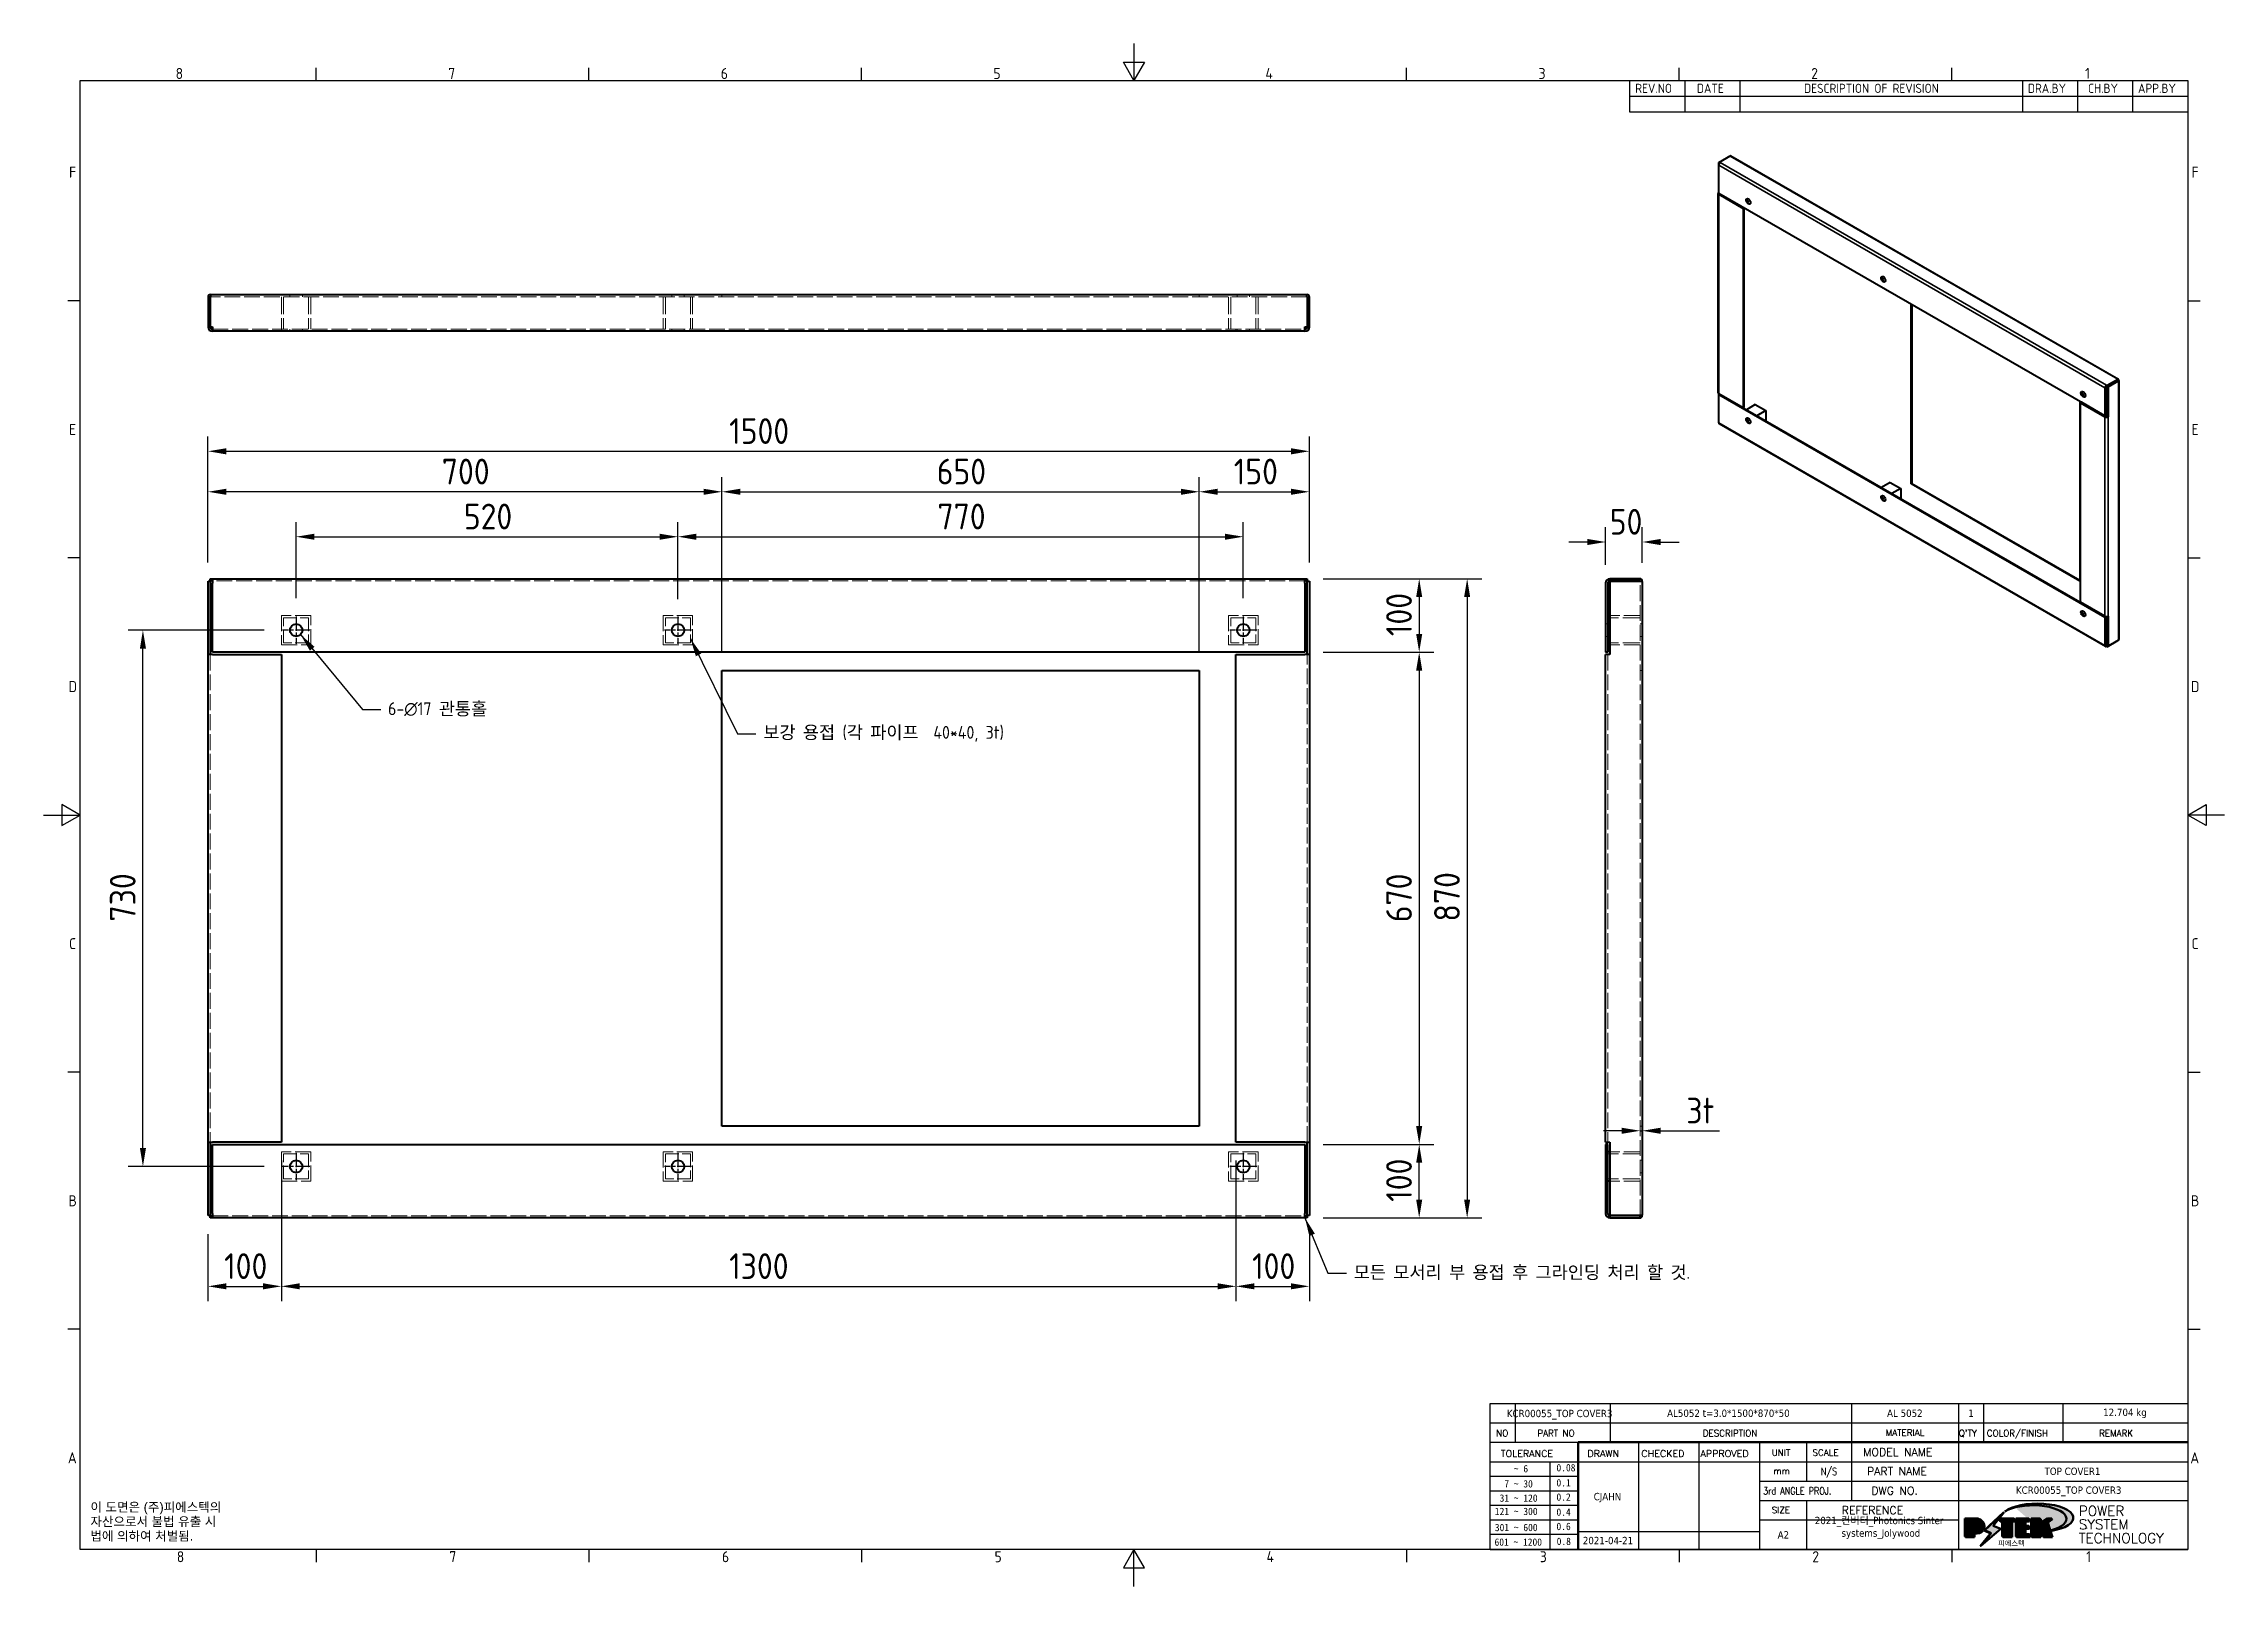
# Model space of a CAD drawing. Header units: millimetres. Extents: x 0 to 51860, y 0 to 5940.
# Drawn here: x 46048 to 49018, y 0 to 2100 of the extents above; entities that cross this region are included whole.
import ezdxf
from ezdxf.enums import TextEntityAlignment as Align

# ---------------------------------------------------------------- set-up
doc = ezdxf.new("R2010")
doc.units = ezdxf.units.MM
doc.header["$LTSCALE"] = 10
doc.linetypes.add('CHAIN', pattern=[0.3543, 0.2362, -0.0295, 0.0591, -0.0295])
doc.linetypes.add('DASHED', pattern=[0.2067, 0.1654, -0.0413])
doc.layers.get('0').update_dxf_attribs({"color": 3, "lineweight": 25})
for name, color, linetype, lineweight in [('가려진 것(ISO)', 2, 'DASHED', 18), ('가시적인 것(ISO)', 3, 'Continuous', 40), ('가시적인 좁은 것(ISO)', 3, 'Continuous', 35), ('경계(ISO)', 7, 'Continuous', 25), ('기호(ISO)', 5, 'Continuous', 25), ('제목(ISO)', 5, 'Continuous', 50), ('중심 표식(ISO)', 1, 'Continuous', 25), ('치수(ISO)', 2, 'Continuous', 25), ('해치(ISO)', 7, 'Continuous', 18)]:
    doc.layers.add(name, color=color, linetype=linetype, lineweight=lineweight)
doc.styles.add('HAN_291', font='')
doc.styles.add('HAN_370', font='', dxfattribs={"width": 2})
doc.styles.add('ISO ProportionalPSTEK', font='isocp.shx')
doc.styles.add('RC_284', font='ROMANC.shx')
doc.styles.add('RC_287', font='ROMANC.shx')
doc.styles.add('RC_292', font='ROMANC.shx')
doc.styles.add('ROMANT_294', font='romant.shx')
doc.styles.add('문자 텍스트_PSTEK_POSCO', font='isocp.shx')
doc.styles.add('치수 텍스트_PSTEK_POSCO', font='isocp.shx')
doc.styles.add('텍스트 스타일198', font='tahoma.ttf')
doc.styles.add('텍스트 스타일333', font='ROMANC.shx', dxfattribs={"width": 0.8})
doc.styles.get('HAN_291').set_extended_font_data('GulimChe')
doc.styles.get('HAN_370').set_extended_font_data('GulimChe')
doc.dimstyles.new('치수_PSTEK_POSCO', dxfattribs={"dimscale": 10, "dimtxt": 3.5, "dimasz": 2.5, "dimexe": 2, "dimexo": 2.5, "dimgap": 1, "dimtad": 1, "dimrnd": 1e-08, "dimdsep": 46, "dimtxsty": '치수 텍스트_PSTEK_POSCO', "dimcen": 0.09, "dimdle": 10, "dimclrd": 7, "dimclre": 7, "dimclrt": 2, "dimadec": 1, "dimazin": 2, "dimtfac": 1, "dimtmove": 0, "dimatfit": 3, "dimfxl": 0, "dimtolj": 1, "dimlwd": -1, "dimlwe": -1, "dimarcsym": 0})
doc.dimstyles.new('치수_PSTEK_POSCO$7', dxfattribs={"dimscale": 10, "dimtxt": 3.5, "dimasz": 2.5, "dimexe": 2, "dimexo": 2.5, "dimgap": 1, "dimtad": 1, "dimrnd": 1e-08, "dimdsep": 46, "dimtxsty": '치수 텍스트_PSTEK_POSCO', "dimcen": 0.09, "dimdle": 10, "dimclrd": 7, "dimclre": 7, "dimclrt": 2, "dimadec": 1, "dimazin": 2, "dimtfac": 1, "dimtmove": 0, "dimatfit": 3, "dimfxl": 0, "dimtolj": 1, "dimlwd": -1, "dimlwe": -1, "dimarcsym": 0})

msp = doc.modelspace()

# ---------------------------------------------------------------- texts
at = {"layer": '경계(ISO)', "color": 2, "char_height": 15, "attachment_point": 7, "style": '문자 텍스트_PSTEK_POSCO'}
for s, insert in [('8', (46227.9448, 2051.857)), ('7', (46599.1948, 2051.9642)), ('6', (46970.4448, 2051.857)), ('5', (47341.6948, 2051.857)), ('4', (47712.1134, 2052)), ('3', (48084.1948, 2051.857)), ('2', (48455.4448, 2051.857)), ('1', (48828.3664, 2052)), ('F', (46082.8198, 1917.5)), ('F', (48973.3798, 1917.5)), ('E', (46082.8198, 1567.357)), ('E', (48973.3798, 1567.357)), ('D', (46081.9884, 1217.357)), ('D', (48972.5484, 1217.357)), ('C', (46082.8198, 867.357)), ('C', (48973.3798, 867.357)), ('B', (46081.9884, 517.357)), ('B', (48972.5484, 517.357)), ('A', (46081.1571, 167.4642)), ('A', (48971.7291, 167.4642)), ('8', (46229.5048, 32.857)), ('7', (46600.7548, 32.9642)), ('6', (46972.0048, 32.857)), ('5', (47343.2548, 32.857)), ('4', (47713.6494, 33)), ('3', (48085.8748, 32.857)), ('2', (48456.9208, 32.857)), ('1', (48829.9624, 33))]:
    msp.add_mtext(s, dxfattribs=dict(at, insert=insert))
at = {"layer": '기호(ISO)', "color": 2, "char_height": 12.5, "attachment_point": 7, "style": 'ISO ProportionalPSTEK'}
for s, insert in [('REV.NO', (48215.7928, 2032.9159)), ('DATE', (48299.7283, 2032.9159)), ('DESCRIPTION OF REVISION', (48445.6923, 2032.9159)), ('DRA.BY', (48750.5358, 2032.9159)), ('CH.BY', (48832.4786, 2032.9159)), ('APP.BY', (48900.5458, 2032.9159))]:
    msp.add_mtext(s, dxfattribs=dict(at, insert=insert))
at = {"layer": '기호(ISO)', "color": 2, "attachment_point": 4}
for s, insert, char_height, width, line_spacing_factor, style in [('{6-\\fAIGDT|b0|i0;\\H17.5000;n\\fisocp|b0|i0;\\H17.5000;17 관통홀}', (46517.2401, 1193.7644), 17.5, 160.596656, 0.6125, '치수 텍스트_PSTEK_POSCO'), ('{\\fArial|b0|i0;\\H12.5000;이 도면은 (주)피에스텍의\\P자산으로서 불법 유출 시 \\P법에 의하여 처벌됨.}', (46111.9325, 87.5732), 12.5, 196.530519, 0.944221, '문자 텍스트_PSTEK_POSCO')]:
    msp.add_mtext(s, dxfattribs=dict(at, insert=insert, char_height=char_height, width=width, line_spacing_factor=line_spacing_factor, style=style))
at = {"layer": '기호(ISO)', "color": 2, "attachment_point": 4, "style": '치수 텍스트_PSTEK_POSCO'}
for s, insert, char_height, width in [('{\\fISOCP|b0|i0;\\H17.5000;보강 용접 (각 파이프  40*40, 3t)}', (47028.3049, 1160.4411), 17.5, 382.413578), ('{\\fSystem|b0|i0;\\H17.5000;모든\\fISOCP|b0|i0;\\H17.5000; \\fSystem|b0|i0;\\H17.5000;모서리\\fISOCP|b0|i0;\\H17.5000; \\fSystem|b0|i0;\\H17.5000;부\\fISOCP|b0|i0;\\H17.5000; \\fSystem|b0|i0;\\H17.5000;용접\\fISOCP|b0|i0;\\H17.5000; \\fSystem|b0|i0;\\H17.5000;후\\fISOCP|b0|i0;\\H17.5000; \\fSystem|b0|i0;\\H17.5000;그라인딩\\fISOCP|b0|i0;\\H17.5000; \\fSystem|b0|i0;\\H17.5000;처리\\fISOCP|b0|i0;\\H17.5000; \\fSystem|b0|i0;\\H17.5000;할\\fISOCP|b0|i0;\\H17.5000; \\fSystem|b0|i0;\\H17.5000;것\\fISOCP|b0|i0;\\H17.5000;.}', (47832.3448, 426.5339), 17.4999997, 463.183403)]:
    msp.add_mtext(s, dxfattribs=dict(at, insert=insert, char_height=char_height, width=width))

# ---------------------------------------------------------------- blocks, each defined once
blk = doc.blocks.new('제목 블록 PSTEK')
h = blk.add_hatch(color=1)
edge = h.paths.add_edge_path(flags=0)
edge.add_line((314.22, 19.61), (314.22, 17))
edge.add_line((314.22, 17), (314.35, 17))
edge.add_arc((314.35, 17.65), 0.651, 270, 360)
edge.add_line((315, 17.65), (315, 18.96))
edge.add_arc((314.35, 18.96), 0.651, 0, 90)
edge.add_line((314.35, 19.61), (314.22, 19.61))
edge = h.paths.add_edge_path()
edge.add_arc((314.98, 18.29), 1.97, 270, 450)
edge.add_line((314.98, 20.26), (311.77, 20.26))
edge.add_line((311.77, 20.26), (311.77, 15.34))
edge.add_line((311.77, 15.34), (314.22, 15.34))
edge.add_line((314.22, 15.34), (314.22, 16.32))
edge.add_line((314.22, 16.32), (314.98, 16.32))
h = blk.add_hatch(color=252)
edge = h.paths.add_edge_path()
edge.add_arc((314.98, 18.29), 1.97, 270, 406.82787)
edge.add_arc((315.16, 18.14), 1.97, -90, 53.56098, ccw=False)
edge.add_line((315.16, 16.17), (314.4, 16.17))
edge.add_line((314.4, 16.17), (314.4, 15.19))
edge.add_line((314.4, 15.19), (311.94, 15.19))
edge.add_line((311.94, 15.19), (311.94, 15.34))
edge.add_line((311.94, 15.34), (314.22, 15.34))
edge.add_line((314.22, 15.34), (314.22, 16.32))
edge.add_line((314.22, 16.32), (314.98, 16.32))
h = blk.add_hatch(color=252)
edge = h.paths.add_edge_path()
edge.add_line((314.4, 19.46), (314.53, 19.46))
edge.add_arc((314.53, 18.81), 0.651, 60.41893, 90, ccw=False)
edge.add_arc((314.35, 18.96), 0.651, 39.96992, 90)
edge.add_line((314.35, 19.61), (314.22, 19.61))
edge.add_line((314.22, 19.61), (314.22, 17))
edge.add_line((314.22, 17), (314.35, 17))
edge.add_arc((314.35, 17.65), 0.651, 270, 274.69308)
edge.add_line((314.4, 17), (314.4, 19.46))
for color, points in [(252, [(317.22, 17.06), (322.03, 21.63), (322.28, 21.94), (317.05, 16.98), (318.75, 16.19), (316, 12.72), (316.34, 13), (318.92, 16.27)]), (5, [(321.62, 17.42), (319.53, 18.25), (322.45, 22.02), (317.22, 17.06), (318.92, 16.27), (316.17, 12.8)]), (1, [(324.48, 19.61), (325.24, 19.61), (325.24, 20.26), (321.23, 20.26), (321.23, 19.61), (321.98, 19.61), (321.98, 15.34), (324.48, 15.34)]), (252, [(321.98, 19.61), (321.4, 19.61), (321.4, 19.46), (321.98, 19.46)]), (252, [(324.66, 19.46), (325.42, 19.46), (325.42, 20.11), (325.24, 20.11), (325.24, 19.61), (324.48, 19.61), (324.48, 15.34), (322.16, 15.34), (322.16, 15.19), (324.66, 15.19)]), (1, [(329.23, 20.26), (325.66, 20.26), (325.66, 15.34), (329.36, 15.34), (329.36, 15.99), (328.11, 15.99), (328.11, 17.56), (329.23, 17.56), (329.23, 18.26), (328.11, 18.26), (328.11, 19.61), (329.23, 19.61)]), (252, [(328.29, 19.46), (329.41, 19.46), (329.41, 20.11), (329.23, 20.11), (329.23, 19.61), (328.11, 19.61), (328.11, 18.26), (328.29, 18.26)]), (252, [(328.29, 17.42), (329.41, 17.42), (329.41, 18.11), (329.23, 18.11), (329.23, 17.56), (328.11, 17.56), (328.11, 15.99), (328.29, 15.99)]), (1, [(332.33, 20.26), (329.86, 20.26), (329.86, 15.34), (332.33, 15.34), (332.33, 17.43), (333.07, 15.34), (335.49, 15.34), (334.25, 19.31), (335.44, 20.26), (334.31, 20.26), (332.33, 19)]), (252, [(332.51, 20.11), (332.33, 20.11), (332.33, 19), (332.51, 19.11)]), (252, [(335.62, 20.11), (335.25, 20.11), (334.25, 19.31), (335.49, 15.34), (333.2, 15.34), (333.25, 15.19), (335.66, 15.19), (334.43, 19.16)]), (252, [(329.54, 15.85), (329.36, 15.85), (329.36, 15.34), (325.83, 15.34), (325.83, 15.19), (329.54, 15.19)]), (252, [(332.51, 16.93), (332.33, 17.43), (332.33, 15.34), (330.04, 15.34), (330.04, 15.19), (332.51, 15.19)])]:
    blk.add_hatch(color=color).paths.add_polyline_path(points)
at = {"layer": '해치(ISO)'}
h = blk.add_hatch(color=140, dxfattribs=at)
edge = h.paths.add_edge_path()
edge.add_ellipse((330.37, 20.16), major_axis=(9.1, 0), ratio=0.40699, start_angle=301.30985, end_angle=507.74369)
edge.add_ellipse((331.53, 20.46), major_axis=(-9.82, 0), ratio=0.39426, start_angle=111.51207, end_angle=334.47025, ccw=False)
edge.add_line((335.14, 16.86), (335.1, 16.99))
at = {"color": 180}
for p, q in [((182.48, 11.79), (182.48, 51.57)), ((182.48, 51.57), (372.48, 51.57)), ((189.27, 51.57), (189.27, 41.01)), ((215.22, 41.01), (215.22, 51.57)), ((280.88, 51.57), (280.88, 41.01)), ((310.09, 51.57), (310.09, 41.01)), ((316.9, 51.57), (316.9, 41.01)), ((338.46, 51.57), (338.46, 41.01)), ((372.48, 51.57), (372.48, 11.79)), ((182.48, 46.29), (372.48, 46.29)), ((182.48, 41.01), (206.45, 41.01)), ((182.48, 35.73), (206.45, 35.73)), ((198.86, 12.03), (198.86, 35.73)), ((206.45, 35.73), (372.48, 35.73)), ((222.94, 11.79), (222.94, 41.01)), ((239.43, 11.79), (239.43, 41.01)), ((255.92, 11.79), (255.92, 41.01)), ((268.69, 41.01), (268.69, 30.45)), ((280.88, 41.01), (280.88, 25.17)), ((310.09, 41.01), (310.09, 11.79)), ((182.48, 31.78), (206.45, 31.78)), ((255.92, 30.45), (372.48, 30.45)), ((182.48, 27.83), (206.45, 27.83)), ((182.48, 23.88), (206.45, 23.88)), ((255.92, 25.17), (372.48, 25.17)), ((268.69, 25.17), (268.69, 11.79)), ((182.48, 19.93), (206.45, 19.93)), ((255.92, 19.89), (310.09, 19.89)), ((182.48, 15.98), (206.45, 15.98)), ((206.45, 16.74), (255.92, 16.74)), ((182.48, 11.79), (372.48, 11.79))]:
    blk.add_line(p, q, dxfattribs=at)
at = {"color": 7, "lineweight": 50}
for p, q in [((206.45, 11.79), (206.45, 41.01)), ((206.45, 41.01), (372.48, 41.01))]:
    blk.add_line(p, q, dxfattribs=at)
at = {"color": 7}
for p, q in [((314.98, 20.26), (311.77, 20.26)), ((311.77, 20.26), (311.77, 15.34)), ((314.98, 20.26), (311.77, 20.26)), ((311.77, 20.26), (311.77, 15.34)), ((314.22, 17), (314.22, 19.61)), ((314.22, 19.61), (314.35, 19.61)), ((314.35, 19.61), (314.22, 19.61)), ((314.22, 19.61), (314.22, 17)), ((314.22, 17), (314.22, 19.61)), ((314.22, 19.61), (314.35, 19.61)), ((314.4, 19.46), (314.53, 19.46)), ((314.4, 17), (314.4, 19.46)), ((315, 18.96), (315, 17.65)), ((315, 18.96), (315, 17.65)), ((322.28, 21.94), (317.05, 16.98)), ((322.45, 22.02), (317.22, 17.06)), ((317.22, 17.06), (322.03, 21.63)), ((319.53, 18.25), (322.45, 22.02)), ((321.62, 17.42), (319.53, 18.25)), ((325.24, 20.26), (321.23, 20.26)), ((321.23, 20.26), (321.23, 19.61)), ((325.24, 20.26), (321.23, 20.26)), ((321.23, 20.26), (321.23, 19.61)), ((321.23, 19.61), (321.98, 19.61)), ((321.23, 19.61), (321.98, 19.61)), ((321.4, 19.61), (321.4, 19.46)), ((321.98, 19.61), (321.4, 19.61)), ((321.4, 19.46), (321.98, 19.46)), ((321.98, 19.61), (321.98, 15.34)), ((321.98, 19.46), (321.98, 19.61)), ((321.98, 19.61), (321.98, 15.34)), ((322.03, 21.63), (322.28, 21.94)), ((324.48, 19.61), (325.24, 19.61)), ((324.48, 15.34), (324.48, 19.61)), ((325.24, 19.61), (324.48, 19.61)), ((324.48, 19.61), (324.48, 15.34)), ((324.48, 19.61), (325.24, 19.61)), ((324.48, 15.34), (324.48, 19.61)), ((324.66, 19.46), (325.42, 19.46)), ((324.66, 15.19), (324.66, 19.46)), ((325.24, 19.61), (325.24, 20.26)), ((325.24, 19.61), (325.24, 20.26)), ((325.42, 20.11), (325.24, 20.11)), ((325.24, 20.11), (325.24, 19.61)), ((325.42, 19.46), (325.42, 20.11)), ((329.23, 20.26), (325.66, 20.26)), ((325.66, 20.26), (325.66, 15.34)), ((325.66, 20.26), (325.66, 15.34)), ((329.23, 20.26), (325.66, 20.26)), ((328.11, 18.26), (328.11, 19.61)), ((328.11, 19.61), (329.23, 19.61)), ((329.23, 19.61), (328.11, 19.61)), ((328.11, 19.61), (328.11, 18.26)), ((328.11, 18.26), (328.11, 19.61)), ((328.11, 19.61), (329.23, 19.61)), ((329.23, 18.26), (328.11, 18.26)), ((328.11, 18.26), (328.29, 18.26)), ((329.23, 18.26), (328.11, 18.26)), ((328.29, 18.26), (328.29, 19.46)), ((328.29, 19.46), (329.41, 19.46)), ((329.23, 19.61), (329.23, 20.26)), ((329.23, 19.61), (329.23, 20.26)), ((329.41, 20.11), (329.23, 20.11)), ((329.23, 20.11), (329.23, 19.61)), ((329.23, 17.56), (329.23, 18.26)), ((329.23, 17.56), (329.23, 18.26)), ((329.41, 18.11), (329.23, 18.11)), ((329.23, 18.11), (329.23, 17.56)), ((329.41, 19.46), (329.41, 20.11)), ((329.41, 17.42), (329.41, 18.11)), ((332.33, 20.26), (329.86, 20.26)), ((329.86, 20.26), (329.86, 15.34)), ((329.86, 20.26), (329.86, 15.34)), ((332.33, 20.26), (329.86, 20.26)), ((334.31, 20.26), (332.33, 19)), ((332.33, 19), (332.33, 20.26)), ((334.31, 20.26), (332.33, 19)), ((332.33, 19), (332.33, 20.26)), ((332.51, 20.11), (332.33, 20.11)), ((332.33, 20.11), (332.33, 19)), ((332.33, 19), (332.51, 19.11)), ((332.51, 19.11), (332.51, 20.11)), ((334.25, 19.31), (335.44, 20.26)), ((334.25, 19.31), (335.44, 20.26)), ((335.25, 20.11), (334.25, 19.31)), ((335.49, 15.34), (334.25, 19.31)), ((334.25, 19.31), (335.49, 15.34)), ((335.49, 15.34), (334.25, 19.31)), ((335.44, 20.26), (334.31, 20.26)), ((335.44, 20.26), (334.31, 20.26)), ((334.43, 19.16), (335.62, 20.11)), ((335.66, 15.19), (334.43, 19.16)), ((335.62, 20.11), (335.25, 20.11)), ((311.77, 15.34), (314.22, 15.34)), ((311.77, 15.34), (314.22, 15.34)), ((314.22, 15.34), (311.94, 15.34)), ((311.94, 15.34), (311.94, 15.19)), ((311.94, 15.19), (314.4, 15.19)), ((314.35, 17), (314.22, 17)), ((314.22, 17), (314.35, 17)), ((314.35, 17), (314.22, 17)), ((314.22, 16.32), (314.98, 16.32)), ((314.22, 15.34), (314.22, 16.32)), ((314.98, 16.32), (314.22, 16.32)), ((314.22, 16.32), (314.22, 15.34)), ((314.22, 16.32), (314.98, 16.32)), ((314.22, 15.34), (314.22, 16.32)), ((314.4, 16.17), (315.16, 16.17)), ((314.4, 15.19), (314.4, 16.17)), ((318.75, 16.19), (316, 12.72)), ((316, 12.72), (316.34, 13)), ((316.17, 12.8), (321.62, 17.42)), ((318.92, 16.27), (316.17, 12.8)), ((316.34, 13), (318.92, 16.27)), ((317.05, 16.98), (318.75, 16.19)), ((318.92, 16.27), (317.22, 17.06)), ((317.22, 17.06), (318.92, 16.27)), ((321.98, 15.34), (324.48, 15.34)), ((321.98, 15.34), (324.48, 15.34)), ((324.48, 15.34), (322.16, 15.34)), ((322.16, 15.34), (322.16, 15.19)), ((322.16, 15.19), (324.66, 15.19)), ((325.66, 15.34), (329.36, 15.34)), ((325.66, 15.34), (329.36, 15.34)), ((329.36, 15.34), (325.83, 15.34)), ((325.83, 15.34), (325.83, 15.19)), ((325.83, 15.19), (329.54, 15.19)), ((328.11, 17.56), (329.23, 17.56)), ((328.11, 15.99), (328.11, 17.56)), ((329.23, 17.56), (328.11, 17.56)), ((328.11, 17.56), (328.11, 15.99)), ((328.11, 17.56), (329.23, 17.56)), ((328.11, 15.99), (328.11, 17.56)), ((329.36, 15.99), (328.11, 15.99)), ((328.11, 15.99), (328.29, 15.99)), ((329.36, 15.99), (328.11, 15.99)), ((328.29, 15.99), (328.29, 17.42)), ((328.29, 17.42), (329.41, 17.42)), ((329.36, 15.34), (329.36, 15.99)), ((329.36, 15.34), (329.36, 15.99)), ((329.54, 15.85), (329.36, 15.85)), ((329.36, 15.85), (329.36, 15.34)), ((329.54, 15.19), (329.54, 15.85)), ((329.86, 15.34), (332.33, 15.34)), ((329.86, 15.34), (332.33, 15.34)), ((332.33, 15.34), (330.04, 15.34)), ((330.04, 15.34), (330.04, 15.19)), ((330.04, 15.19), (332.51, 15.19)), ((332.33, 17.43), (333.07, 15.34)), ((332.33, 15.34), (332.33, 17.43)), ((332.51, 16.93), (332.33, 17.43)), ((332.33, 17.43), (332.33, 15.34)), ((332.33, 17.43), (333.07, 15.34)), ((332.33, 15.34), (332.33, 17.43)), ((332.51, 15.19), (332.51, 16.93)), ((333.07, 15.34), (335.49, 15.34)), ((333.07, 15.34), (335.49, 15.34)), ((335.49, 15.34), (333.2, 15.34)), ((333.2, 15.34), (333.25, 15.19)), ((333.25, 15.19), (335.66, 15.19)), ((345.04, 17.5), (344.99, 17.69))]:
    blk.add_line(p, q, dxfattribs=at)
at = {"color": 1}
for p, q in [((314.98, 20.26), (311.77, 20.26)), ((311.77, 20.26), (311.77, 15.34)), ((314.22, 17), (314.22, 19.61)), ((314.22, 19.61), (314.35, 19.61)), ((315, 18.96), (315, 17.65)), ((325.24, 20.26), (321.23, 20.26)), ((321.23, 20.26), (321.23, 19.61)), ((321.23, 19.61), (321.98, 19.61)), ((321.98, 19.61), (321.98, 15.34)), ((324.48, 19.61), (325.24, 19.61)), ((324.48, 15.34), (324.48, 19.61)), ((325.24, 19.61), (325.24, 20.26)), ((329.23, 20.26), (325.66, 20.26)), ((325.66, 20.26), (325.66, 15.34)), ((328.11, 18.26), (328.11, 19.61)), ((328.11, 19.61), (329.23, 19.61)), ((329.23, 18.26), (328.11, 18.26)), ((329.23, 19.61), (329.23, 20.26)), ((329.23, 17.56), (329.23, 18.26)), ((332.33, 20.26), (329.86, 20.26)), ((329.86, 20.26), (329.86, 15.34)), ((334.31, 20.26), (332.33, 19)), ((332.33, 19), (332.33, 20.26)), ((334.25, 19.31), (335.44, 20.26)), ((335.49, 15.34), (334.25, 19.31)), ((335.44, 20.26), (334.31, 20.26)), ((311.77, 15.34), (314.22, 15.34)), ((314.35, 17), (314.22, 17)), ((314.22, 16.32), (314.98, 16.32)), ((314.22, 15.34), (314.22, 16.32)), ((321.98, 15.34), (324.48, 15.34)), ((325.66, 15.34), (329.36, 15.34)), ((328.11, 17.56), (329.23, 17.56)), ((328.11, 15.99), (328.11, 17.56)), ((329.36, 15.99), (328.11, 15.99)), ((329.36, 15.34), (329.36, 15.99)), ((329.86, 15.34), (332.33, 15.34)), ((332.33, 17.43), (333.07, 15.34)), ((332.33, 15.34), (332.33, 17.43)), ((333.07, 15.34), (335.49, 15.34))]:
    blk.add_line(p, q, dxfattribs=at)
at = {"color": 5}
for p, q in [((322.45, 22.02), (317.22, 17.06)), ((319.53, 18.25), (322.45, 22.02)), ((321.62, 17.42), (319.53, 18.25)), ((316.17, 12.8), (321.62, 17.42)), ((318.92, 16.27), (316.17, 12.8)), ((317.22, 17.06), (318.92, 16.27))]:
    blk.add_line(p, q, dxfattribs=at)
at = {"color": 7}
for centre, radius, start, end in [((314.35, 18.96), 0.651, 0, 90), ((314.35, 18.96), 0.651, 39.96992, 90), ((314.35, 18.96), 0.651, 0, 90), ((314.53, 18.81), 0.651, 60.41893, 90), ((314.98, 18.29), 1.97, 270, 90), ((314.98, 18.29), 1.97, 270, 90), ((314.98, 18.29), 1.97, 270, 46.82787), ((315.16, 18.14), 1.97, 270, 53.56098), ((314.35, 17.65), 0.651, 270, 0), ((314.35, 17.65), 0.651, 270, 0), ((314.35, 17.65), 0.651, 270, 274.69308)]:
    blk.add_arc(centre, radius, start, end, dxfattribs=at)
at = {"color": 1}
for centre, radius, start, end in [((314.35, 18.96), 0.651, 0, 90), ((314.98, 18.29), 1.97, 270, 90), ((314.35, 17.65), 0.651, 270, 0)]:
    blk.add_arc(centre, radius, start, end, dxfattribs=at)
at = {"layer": '제목(ISO)', "lineweight": 18}
blk.add_line((182.48, 35.73), (182.48, 11.79), dxfattribs=at)
at = {"layer": '제목(ISO)'}
for p, q in [((314.98, 20.26), (311.77, 20.26)), ((311.77, 20.26), (311.77, 15.34)), ((314.22, 17), (314.22, 19.61)), ((314.22, 19.61), (314.35, 19.61)), ((314.35, 19.61), (314.22, 19.61)), ((314.22, 19.61), (314.22, 17)), ((314.4, 19.46), (314.53, 19.46)), ((314.4, 17), (314.4, 19.46)), ((315, 18.96), (315, 17.65)), ((322.28, 21.94), (317.05, 16.98)), ((322.45, 22.02), (317.22, 17.06)), ((317.22, 17.06), (322.03, 21.63)), ((319.53, 18.25), (322.45, 22.02)), ((321.62, 17.42), (319.53, 18.25)), ((325.24, 20.26), (321.23, 20.26)), ((321.23, 20.26), (321.23, 19.61)), ((321.23, 19.61), (321.98, 19.61)), ((321.98, 19.61), (321.4, 19.61)), ((321.4, 19.61), (321.4, 19.46)), ((321.4, 19.46), (321.98, 19.46)), ((321.98, 19.61), (321.98, 15.34)), ((321.98, 19.46), (321.98, 19.61)), ((322.03, 21.63), (322.28, 21.94)), ((324.48, 19.61), (325.24, 19.61)), ((324.48, 15.34), (324.48, 19.61)), ((325.24, 19.61), (324.48, 19.61)), ((324.48, 19.61), (324.48, 15.34)), ((324.66, 19.46), (325.42, 19.46)), ((324.66, 15.19), (324.66, 19.46)), ((325.24, 19.61), (325.24, 20.26)), ((325.42, 20.11), (325.24, 20.11)), ((325.24, 20.11), (325.24, 19.61)), ((325.42, 19.46), (325.42, 20.11)), ((329.23, 20.26), (325.66, 20.26)), ((325.66, 20.26), (325.66, 15.34)), ((328.11, 18.26), (328.11, 19.61)), ((328.11, 19.61), (329.23, 19.61)), ((329.23, 19.61), (328.11, 19.61)), ((328.11, 19.61), (328.11, 18.26)), ((329.23, 18.26), (328.11, 18.26)), ((328.11, 18.26), (328.29, 18.26)), ((328.29, 19.46), (329.41, 19.46)), ((328.29, 18.26), (328.29, 19.46)), ((329.23, 19.61), (329.23, 20.26)), ((329.41, 20.11), (329.23, 20.11)), ((329.23, 20.11), (329.23, 19.61)), ((329.23, 17.56), (329.23, 18.26)), ((329.41, 18.11), (329.23, 18.11)), ((329.23, 18.11), (329.23, 17.56)), ((329.41, 19.46), (329.41, 20.11)), ((329.41, 17.42), (329.41, 18.11)), ((332.33, 20.26), (329.86, 20.26)), ((329.86, 20.26), (329.86, 15.34)), ((334.31, 20.26), (332.33, 19)), ((332.33, 19), (332.33, 20.26)), ((332.51, 20.11), (332.33, 20.11)), ((332.33, 20.11), (332.33, 19)), ((332.33, 19), (332.51, 19.11)), ((332.51, 19.11), (332.51, 20.11)), ((334.25, 19.31), (335.44, 20.26)), ((335.25, 20.11), (334.25, 19.31)), ((335.49, 15.34), (334.25, 19.31)), ((334.25, 19.31), (335.49, 15.34)), ((335.44, 20.26), (334.31, 20.26)), ((334.43, 19.16), (335.62, 20.11)), ((335.66, 15.19), (334.43, 19.16)), ((335.62, 20.11), (335.25, 20.11)), ((311.77, 15.34), (314.22, 15.34)), ((314.22, 15.34), (311.94, 15.34)), ((311.94, 15.34), (311.94, 15.19)), ((311.94, 15.19), (314.4, 15.19)), ((314.35, 17), (314.22, 17)), ((314.22, 17), (314.35, 17)), ((314.22, 15.34), (314.22, 16.32)), ((314.22, 16.32), (314.98, 16.32)), ((314.98, 16.32), (314.22, 16.32)), ((314.22, 16.32), (314.22, 15.34)), ((314.4, 15.19), (314.4, 16.17)), ((314.4, 16.17), (315.16, 16.17)), ((318.75, 16.19), (316, 12.72)), ((316, 12.72), (316.34, 13)), ((316.17, 12.8), (321.62, 17.42)), ((318.92, 16.27), (316.17, 12.8)), ((316.34, 13), (318.92, 16.27)), ((317.05, 16.98), (318.75, 16.19)), ((317.22, 17.06), (318.92, 16.27)), ((318.92, 16.27), (317.22, 17.06)), ((321.98, 15.34), (324.48, 15.34)), ((324.48, 15.34), (322.16, 15.34)), ((322.16, 15.34), (322.16, 15.19)), ((322.16, 15.19), (324.66, 15.19)), ((325.66, 15.34), (329.36, 15.34)), ((329.36, 15.34), (325.83, 15.34)), ((325.83, 15.34), (325.83, 15.19)), ((325.83, 15.19), (329.54, 15.19)), ((328.11, 15.99), (328.11, 17.56)), ((328.11, 17.56), (329.23, 17.56)), ((329.23, 17.56), (328.11, 17.56)), ((328.11, 17.56), (328.11, 15.99)), ((329.36, 15.99), (328.11, 15.99)), ((328.11, 15.99), (328.29, 15.99)), ((328.29, 17.42), (329.41, 17.42)), ((328.29, 15.99), (328.29, 17.42)), ((329.36, 15.34), (329.36, 15.99)), ((329.54, 15.85), (329.36, 15.85)), ((329.36, 15.85), (329.36, 15.34)), ((329.54, 15.19), (329.54, 15.85)), ((329.86, 15.34), (332.33, 15.34)), ((332.33, 15.34), (330.04, 15.34)), ((330.04, 15.34), (330.04, 15.19)), ((330.04, 15.19), (332.51, 15.19)), ((332.33, 15.34), (332.33, 17.43)), ((332.33, 17.43), (333.07, 15.34)), ((332.51, 16.93), (332.33, 17.43)), ((332.33, 17.43), (332.33, 15.34)), ((332.51, 15.19), (332.51, 16.93)), ((333.07, 15.34), (335.49, 15.34)), ((335.49, 15.34), (333.2, 15.34)), ((333.2, 15.34), (333.25, 15.19)), ((333.25, 15.19), (335.66, 15.19))]:
    blk.add_line(p, q, dxfattribs=at)
at = {"layer": '제목(ISO)', "color": 4}
blk.add_line((335.14, 16.86), (335.1, 16.99), dxfattribs=at)
at = {"layer": '제목(ISO)'}
for centre, radius, start, end in [((314.35, 18.96), 0.651, 0, 90), ((314.35, 18.96), 0.651, 39.96992, 90), ((314.53, 18.81), 0.651, 60.41893, 90), ((314.98, 18.29), 1.97, 46.82787, 90), ((314.98, 18.29), 1.97, 270, 46.82787), ((314.98, 18.29), 1.97, 270, 46.82787), ((315.16, 18.14), 1.97, 270, 53.56098), ((314.35, 17.65), 0.651, 270, 0), ((314.35, 17.65), 0.651, 270, 274.69308)]:
    blk.add_arc(centre, radius, start, end, dxfattribs=at)
at = {"layer": '제목(ISO)', "color": 4}
for centre, major_axis, ratio, start_param, end_param in [((331.53, 20.46), (9.82, 0), 0.39426, 5.087845, 8.9792), ((330.37, 20.16), (9.1, 0), 0.40699, 5.258849, 8.861799)]:
    blk.add_ellipse(centre, major_axis=major_axis, ratio=ratio, start_param=start_param, end_param=end_param, dxfattribs=at)
at = {"color": 2}
for s, height, style, p in [('NO', 1.742, 'RC_284', (184.14, 42.62)), ('PART NO', 1.742, 'RC_284', (195.34, 42.62)), ('DESCRIPTION', 1.7424, 'RC_284', (240.4, 42.62)), ("Q'TY", 1.742, 'RC_284', (310.14, 42.62)), ('COLOR/FINISH', 1.7424, 'RC_284', (317.77, 42.62)), ('REMARK', 1.742, 'RC_284', (348.35, 42.62)), (' TOLERANCE', 1.9, 'RC_287', (184.09, 37.01)), ('DRAWN', 1.9, 'RC_287', (208.98, 37.01)), ('CHECKED', 1.9, 'RC_287', (223.69, 37.01)), ('APPROVED', 1.9, 'RC_287', (239.78, 37.01)), ('UNIT', 1.742, 'RC_284', (259.17, 37.34)), ('SCALE', 1.742, 'RC_284', (270.29, 37.34)), ('MODEL NAME', 2.178, 'RC_292', (284.1, 37.25)), ('  7 ~ 30', 2, 'HAN_291', (183.77, 28.71)), ('    ~ 6', 2, 'HAN_291', (183.77, 32.82)), ('0.08', 2, 'HAN_291', (200.55, 33.1)), ('0.1', 2, 'HAN_291', (200.55, 28.99)), ('mm', 1.742, 'RC_284', (259.65, 32.35)), ('PART NAME', 2.178, 'RC_292', (285.14, 32.03)), (' 31 ~ 120', 2, 'HAN_291', (183.77, 24.83)), ('0.2', 2, 'HAN_291', (200.55, 25.11)), (' DWG NO.', 2.178, 'RC_292', (284.81, 26.75)), ('301 ~ 600', 2, 'HAN_291', (183.77, 16.83)), ('121 ~ 300', 2, 'HAN_291', (183.77, 21.21)), ('0.4', 2, 'HAN_291', (200.55, 21)), ('0.6', 2, 'HAN_291', (200.55, 17.12)), ('SIZE', 1.742, 'RC_284', (259.17, 21.69)), ('REFERENCE', 2.178, 'RC_292', (278.27, 21.43)), ('601 ~ 1200', 2, 'HAN_291', (183.68, 12.85)), ('0.8', 2, 'HAN_291', (200.61, 13.06))]:
    blk.add_text(s, height=height, dxfattribs=dict(at, style=style)).set_placement(p)
at = {"color": 2, "style": 'RC_284'}
blk.add_text('MATERIAL', height=1.742, dxfattribs=at).set_placement((295.48, 43.65), align=Align.MIDDLE_CENTER)
at = {"color": 7, "style": '텍스트 스타일333', "width": 0.8}
blk.add_text('N/S', height=2, dxfattribs=at).set_placement((274.78, 33.09), align=Align.MIDDLE_CENTER)
at = {"color": 2, "style": '텍스트 스타일333', "width": 0.8}
blk.add_text('3rd ANGLE PROJ.', height=2, dxfattribs=at).set_placement((256.84, 26.76))
at = {"color": 7, "style": 'ROMANT_294'}
for s, p in [('POWER', (342.83, 20.97)), ('SYSTEM', (342.83, 17.33)), ('TECHNOLOGY', (342.83, 13.57))]:
    blk.add_text(s, height=2.7, dxfattribs=at).set_placement(p)
at = {"color": 7, "insert": (320.85, 14.21), "char_height": 1.4, "attachment_point": 1, "line_spacing_factor": 0.332, "style": 'HAN_370'}
blk.add_mtext('\\fHY견고딕|b0|i0;\\H1.4000;피에스텍', dxfattribs=at)
at = {"layer": '제목(ISO)', "color": 7, "style": '텍스트 스타일198'}
for tag, p in [('부품_번호_001', (187.5, 47.91)), ('설명_001', (231.2, 47.92)), ("3._Q'TY_001", (312.71, 47.92)), ('질량\\P3;_001', (348.71, 48.16)), ('제목_001', (334.19, 32.3)), ('설계자_001', (210.68, 25.23)), ('부품_번호_001', (326.16, 27.04)), ('프로젝트_001', (270.95, 16.78)), ('작성_날짜_001', (207.69, 13.27)), ('시트_크기_001', (260.84, 14.83)), ('프로젝트_002', (278.23, 13.36))]:
    blk.add_attdef(tag, p, '', height=2, dxfattribs=at)
for tag, p in [('재질', (295.48, 48.93)), ('4._COLOR', (327.68, 48.93)), ('1._MODEL_NAME', (341.23, 38.37)), ('점검자', (231.18, 26.23)), ('엔지니어링_승인자', (247.67, 26.23)), ('점검_날짜', (231.18, 14.27)), ('엔지니어링_승인_날짜', (247.67, 14.27))]:
    blk.add_attdef(tag, text='', height=2, dxfattribs=at).set_placement(p, align=Align.MIDDLE_CENTER)
blk = doc.blocks.new('*D317')
at = {"layer": 'Defpoints', "color": 0}
for p in [(47772, 1545.1), (46272, 1368.5), (47772, 1368.5)]:
    blk.add_point(p, dxfattribs=at)
at = {"layer": '치수(ISO)', "color": 7}
for p, q in [((46272, 1393.5), (46272, 1565.1)), ((46297, 1545.1), (47747, 1545.1)), ((47772, 1393.5), (47772, 1565.1))]:
    blk.add_line(p, q, dxfattribs=at)
for points in [[(46297, 1549.3), (46297, 1540.9), (46272, 1545.1)], [(47747, 1549.3), (47747, 1540.9), (47772, 1545.1)]]:
    blk.add_solid(points, dxfattribs=at)
at = {"layer": '치수(ISO)', "color": 2, "insert": (46981.8, 1572.6), "char_height": 35, "attachment_point": 4, "style": '치수 텍스트_PSTEK_POSCO'}
blk.add_mtext('\\A1;1500', dxfattribs=at)
blk = doc.blocks.new('*D318')
at = {"layer": 'Defpoints', "color": 0}
for p in [(47766, 1371.6), (47766, 501.6), (47986.9, 501.6)]:
    blk.add_point(p, dxfattribs=at)
at = {"layer": '치수(ISO)', "color": 7}
for p, q in [((47791, 1371.6), (48006.9, 1371.6)), ((47986.9, 1346.6), (47986.9, 526.6)), ((47791, 501.6), (48006.9, 501.6))]:
    blk.add_line(p, q, dxfattribs=at)
for points in [[(47982.7, 1346.6), (47991, 1346.6), (47986.9, 1371.6)], [(47982.7, 526.6), (47991, 526.6), (47986.9, 501.6)]]:
    blk.add_solid(points, dxfattribs=at)
at = {"layer": '치수(ISO)', "color": 2, "insert": (47959.4, 905), "char_height": 35, "attachment_point": 4, "rotation": 90, "style": '치수 텍스트_PSTEK_POSCO'}
blk.add_mtext('\\A1;870', dxfattribs=at)
blk = doc.blocks.new('*D319')
at = {"layer": 'Defpoints', "color": 0}
for p in [(47766, 1271.6), (47766, 601.6), (47921.6, 601.6)]:
    blk.add_point(p, dxfattribs=at)
at = {"layer": '치수(ISO)', "color": 7}
for p, q in [((47791, 1271.6), (47941.6, 1271.6)), ((47921.6, 1246.6), (47921.6, 626.6)), ((47791, 601.6), (47941.6, 601.6))]:
    blk.add_line(p, q, dxfattribs=at)
for points in [[(47917.4, 1246.6), (47925.7, 1246.6), (47921.6, 1271.6)], [(47917.4, 626.6), (47925.7, 626.6), (47921.6, 601.6)]]:
    blk.add_solid(points, dxfattribs=at)
at = {"layer": '치수(ISO)', "color": 2, "insert": (47894.1, 904), "char_height": 35, "attachment_point": 4, "rotation": 90, "style": '치수 텍스트_PSTEK_POSCO'}
blk.add_mtext('\\A1;670', dxfattribs=at)
blk = doc.blocks.new('*D320')
at = {"layer": 'Defpoints', "color": 0}
for p in [(47766, 1371.6), (47766, 1271.6), (47921.6, 1271.6)]:
    blk.add_point(p, dxfattribs=at)
at = {"layer": '치수(ISO)', "color": 7}
for p, q in [((47791, 1371.6), (47941.6, 1371.6)), ((47921.6, 1346.6), (47921.6, 1296.6)), ((47791, 1271.6), (47941.6, 1271.6))]:
    blk.add_line(p, q, dxfattribs=at)
for points in [[(47917.4, 1346.6), (47925.7, 1346.6), (47921.6, 1371.6)], [(47917.4, 1296.6), (47925.7, 1296.6), (47921.6, 1271.6)]]:
    blk.add_solid(points, dxfattribs=at)
at = {"layer": '치수(ISO)', "color": 2, "insert": (47894.1, 1293.5), "char_height": 35, "attachment_point": 4, "rotation": 90, "style": '치수 텍스트_PSTEK_POSCO'}
blk.add_mtext('\\A1;100', dxfattribs=at)
blk = doc.blocks.new('*D321')
at = {"layer": 'Defpoints', "color": 0}
for p in [(47766, 601.6), (47921.6, 601.6), (47766, 501.6)]:
    blk.add_point(p, dxfattribs=at)
at = {"layer": '치수(ISO)', "color": 7}
for p, q in [((47791, 601.6), (47941.6, 601.6)), ((47921.6, 526.6), (47921.6, 576.6)), ((47791, 501.6), (47941.6, 501.6))]:
    blk.add_line(p, q, dxfattribs=at)
for points in [[(47917.4, 576.6), (47925.7, 576.6), (47921.6, 601.6)], [(47917.4, 526.6), (47925.7, 526.6), (47921.6, 501.6)]]:
    blk.add_solid(points, dxfattribs=at)
at = {"layer": '치수(ISO)', "color": 2, "insert": (47894.1, 523.5), "char_height": 35, "attachment_point": 4, "rotation": 90, "style": '치수 텍스트_PSTEK_POSCO'}
blk.add_mtext('\\A1;100', dxfattribs=at)
blk = doc.blocks.new('*D322')
at = {"layer": 'Defpoints', "color": 0}
for p in [(47672, 604.6), (47772, 504.6), (47772, 408.4)]:
    blk.add_point(p, dxfattribs=at)
at = {"layer": '치수(ISO)', "color": 7}
for p, q in [((47672, 579.6), (47672, 388.4)), ((47772, 479.6), (47772, 388.4)), ((47697, 408.4), (47747, 408.4))]:
    blk.add_line(p, q, dxfattribs=at)
for points in [[(47697, 412.6), (47697, 404.3), (47672, 408.4)], [(47747, 412.6), (47747, 404.3), (47772, 408.4)]]:
    blk.add_solid(points, dxfattribs=at)
at = {"layer": '치수(ISO)', "color": 2, "insert": (47694, 435.9), "char_height": 35, "attachment_point": 4, "style": '치수 텍스트_PSTEK_POSCO'}
blk.add_mtext('\\A1;100', dxfattribs=at)
blk = doc.blocks.new('*D323')
at = {"layer": 'Defpoints', "color": 0}
for p in [(47772, 1490), (47772, 1368.5), (47622, 1246.6)]:
    blk.add_point(p, dxfattribs=at)
at = {"layer": '치수(ISO)', "color": 7}
for p, q in [((47622, 1271.6), (47622, 1510)), ((47647, 1490), (47747, 1490)), ((47772, 1393.5), (47772, 1510))]:
    blk.add_line(p, q, dxfattribs=at)
for points in [[(47647, 1494.1), (47647, 1485.8), (47622, 1490)], [(47747, 1494.1), (47747, 1485.8), (47772, 1490)]]:
    blk.add_solid(points, dxfattribs=at)
at = {"layer": '치수(ISO)', "color": 2, "insert": (47669, 1517.5), "char_height": 35, "attachment_point": 4, "style": '치수 텍스트_PSTEK_POSCO'}
blk.add_mtext('\\A1;150', dxfattribs=at)
blk = doc.blocks.new('*D324')
at = {"layer": 'Defpoints', "color": 0}
for p in [(47622, 1490), (46972, 1246.6), (47622, 1246.6)]:
    blk.add_point(p, dxfattribs=at)
at = {"layer": '치수(ISO)', "color": 7}
for p, q in [((46972, 1271.6), (46972, 1510)), ((46997, 1490), (47597, 1490)), ((47622, 1271.6), (47622, 1510))]:
    blk.add_line(p, q, dxfattribs=at)
for points in [[(46997, 1494.1), (46997, 1485.8), (46972, 1490)], [(47597, 1494.1), (47597, 1485.8), (47622, 1490)]]:
    blk.add_solid(points, dxfattribs=at)
at = {"layer": '치수(ISO)', "color": 2, "insert": (47264.5, 1517.5), "char_height": 35, "attachment_point": 4, "style": '치수 텍스트_PSTEK_POSCO'}
blk.add_mtext('\\A1;650', dxfattribs=at)
blk = doc.blocks.new('*D325')
at = {"layer": 'Defpoints', "color": 0}
for p in [(46272, 1490), (46272, 1368.5), (46972, 1246.6)]:
    blk.add_point(p, dxfattribs=at)
at = {"layer": '치수(ISO)', "color": 7}
for p, q in [((46272, 1393.5), (46272, 1510)), ((46947, 1490), (46297, 1490)), ((46972, 1271.6), (46972, 1510))]:
    blk.add_line(p, q, dxfattribs=at)
for points in [[(46297, 1494.1), (46297, 1485.8), (46272, 1490)], [(46947, 1494.1), (46947, 1485.8), (46972, 1490)]]:
    blk.add_solid(points, dxfattribs=at)
at = {"layer": '치수(ISO)', "color": 2, "insert": (46590.5, 1517.5), "char_height": 35, "attachment_point": 4, "style": '치수 텍스트_PSTEK_POSCO'}
blk.add_mtext('\\A1;700', dxfattribs=at)
blk = doc.blocks.new('*D326')
at = {"layer": 'Defpoints', "color": 0}
for p in [(46372, 604.6), (47672, 604.6), (47672, 408.4)]:
    blk.add_point(p, dxfattribs=at)
at = {"layer": '치수(ISO)', "color": 7}
for p, q in [((46372, 579.6), (46372, 388.4)), ((47672, 579.6), (47672, 388.4)), ((46397, 408.4), (47647, 408.4))]:
    blk.add_line(p, q, dxfattribs=at)
for points in [[(46397, 412.6), (46397, 404.3), (46372, 408.4)], [(47647, 412.6), (47647, 404.3), (47672, 408.4)]]:
    blk.add_solid(points, dxfattribs=at)
at = {"layer": '치수(ISO)', "color": 2, "insert": (46981.8, 435.9), "char_height": 35, "attachment_point": 4, "style": '치수 텍스트_PSTEK_POSCO'}
blk.add_mtext('\\A1;1300', dxfattribs=at)
blk = doc.blocks.new('*D327')
at = {"layer": 'Defpoints', "color": 0}
for p in [(46372, 604.6), (46272, 504.6), (46372, 408.4)]:
    blk.add_point(p, dxfattribs=at)
at = {"layer": '치수(ISO)', "color": 7}
for p, q in [((46372, 579.6), (46372, 388.4)), ((46272, 479.6), (46272, 388.4)), ((46297, 408.4), (46347, 408.4))]:
    blk.add_line(p, q, dxfattribs=at)
for points in [[(46297, 412.6), (46297, 404.3), (46272, 408.4)], [(46347, 412.6), (46347, 404.3), (46372, 408.4)]]:
    blk.add_solid(points, dxfattribs=at)
at = {"layer": '치수(ISO)', "color": 2, "insert": (46294, 435.9), "char_height": 35, "attachment_point": 4, "style": '치수 텍스트_PSTEK_POSCO'}
blk.add_mtext('\\A1;100', dxfattribs=at)
blk = doc.blocks.new('*D328')
at = {"layer": 'Defpoints', "color": 0}
for p in [(46183.4, 1301.6), (46373.5, 1301.6), (46373.5, 571.6)]:
    blk.add_point(p, dxfattribs=at)
at = {"layer": '치수(ISO)', "color": 7}
for p, q in [((46348.5, 1301.6), (46163.4, 1301.6)), ((46183.4, 596.6), (46183.4, 1276.6)), ((46348.5, 571.6), (46163.4, 571.6))]:
    blk.add_line(p, q, dxfattribs=at)
for points in [[(46179.3, 1276.6), (46187.6, 1276.6), (46183.4, 1301.6)], [(46179.3, 596.6), (46187.6, 596.6), (46183.4, 571.6)]]:
    blk.add_solid(points, dxfattribs=at)
at = {"layer": '치수(ISO)', "color": 2, "insert": (46155.9, 905), "char_height": 35, "attachment_point": 4, "rotation": 90, "style": '치수 텍스트_PSTEK_POSCO'}
blk.add_mtext('\\A1;730', dxfattribs=at)
blk = doc.blocks.new('*D329')
at = {"layer": 'Defpoints', "color": 0}
for p in [(46912, 1428.8), (46392, 1320.1), (46912, 1320.1)]:
    blk.add_point(p, dxfattribs=at)
at = {"layer": '치수(ISO)', "color": 7}
for p, q in [((46392, 1345.1), (46392, 1448.8)), ((46417, 1428.8), (46887, 1428.8)), ((46912, 1345.1), (46912, 1448.8))]:
    blk.add_line(p, q, dxfattribs=at)
for points in [[(46417, 1432.9), (46417, 1424.6), (46392, 1428.8)], [(46887, 1432.9), (46887, 1424.6), (46912, 1428.8)]]:
    blk.add_solid(points, dxfattribs=at)
at = {"layer": '치수(ISO)', "color": 2, "insert": (46620.5, 1456.3), "char_height": 35, "attachment_point": 4, "style": '치수 텍스트_PSTEK_POSCO'}
blk.add_mtext('\\A1;520', dxfattribs=at)
blk = doc.blocks.new('*D330')
at = {"layer": 'Defpoints', "color": 0}
for p in [(47682, 1428.8), (46912, 1318.6), (47682, 1320.1)]:
    blk.add_point(p, dxfattribs=at)
at = {"layer": '치수(ISO)', "color": 7}
for p, q in [((46912, 1343.6), (46912, 1448.8)), ((46937, 1428.8), (47657, 1428.8)), ((47682, 1345.1), (47682, 1448.8))]:
    blk.add_line(p, q, dxfattribs=at)
for points in [[(46937, 1432.9), (46937, 1424.6), (46912, 1428.8)], [(47657, 1432.9), (47657, 1424.6), (47682, 1428.8)]]:
    blk.add_solid(points, dxfattribs=at)
at = {"layer": '치수(ISO)', "color": 2, "insert": (47265.5, 1456.3), "char_height": 35, "attachment_point": 4, "style": '치수 텍스트_PSTEK_POSCO'}
blk.add_mtext('\\A1;770', dxfattribs=at)
blk = doc.blocks.new('*D331')
at = {"layer": 'Defpoints', "color": 0}
for p in [(48225.4, 1421.6), (48225.4, 1368.1), (48175.4, 1365.6)]:
    blk.add_point(p, dxfattribs=at)
at = {"layer": '치수(ISO)', "color": 7}
for p, q in [((48175.4, 1390.6), (48175.4, 1441.6)), ((48225.4, 1393.1), (48225.4, 1441.6)), ((48150.4, 1421.6), (48125.4, 1421.6)), ((48250.4, 1421.6), (48275.4, 1421.6))]:
    blk.add_line(p, q, dxfattribs=at)
for points in [[(48150.4, 1425.8), (48150.4, 1417.4), (48175.4, 1421.6)], [(48250.4, 1425.8), (48250.4, 1417.4), (48225.4, 1421.6)]]:
    blk.add_solid(points, dxfattribs=at)
at = {"layer": '치수(ISO)', "color": 2, "insert": (48181.1, 1449.1), "char_height": 35, "attachment_point": 4, "style": '치수 텍스트_PSTEK_POSCO'}
blk.add_mtext('\\A1;50', dxfattribs=at)
blk = doc.blocks.new('*D332')
at = {"layer": 'Defpoints', "color": 0}
for p in [(48222.4, 607.4), (48225.4, 620.2), (48225.4, 607.4)]:
    blk.add_point(p, dxfattribs=at)
at = {"layer": '치수(ISO)', "color": 7}
for p, q in [((48197.4, 620.2), (48172.4, 620.2)), ((48222.4, 620.2), (48225.4, 620.2)), ((48250.4, 620.2), (48330.4, 620.2))]:
    blk.add_line(p, q, dxfattribs=at)
for points in [[(48197.4, 624.3), (48197.4, 616), (48222.4, 620.2)], [(48250.4, 624.3), (48250.4, 616), (48225.4, 620.2)]]:
    blk.add_solid(points, dxfattribs=at)
at = {"layer": '치수(ISO)', "color": 2, "insert": (48285.4, 647.7), "char_height": 35, "attachment_point": 4, "style": '치수 텍스트_PSTEK_POSCO'}
blk.add_mtext('\\A1;3t', dxfattribs=at)

# ---------------------------------------------------------------- dimensions: what is measured, and where the dimension line sits
at = {"layer": '치수(ISO)', "color": 7}
for base, p1, p2, picture, middle in [((47772.0358, 1545.1077), (46272.0358, 1368.4853), (47772.0358, 1368.4853), '*D317', (47022.0358, 1545.1077)), ((46272.0358, 1489.9752), (46972.0358, 1246.556), (46272.0358, 1368.4853), '*D325', (46622.0358, 1489.9752)), ((46372.0358, 408.4273), (46272.0358, 504.6267), (46372.0358, 604.556), '*D327', (46322.0358, 408.4273)), ((47772.0358, 408.4273), (47672.0358, 604.556), (47772.0358, 504.6267), '*D322', (47722.0358, 408.4273))]:
    dim = msp.add_linear_dim(base=base, p1=p1, p2=p2, dimstyle='치수_PSTEK_POSCO', override={"dimdec": 2, "dimtp": 0, "dimtm": 0, "dimtdec": 2, "dimtofl": 0, "dimatfit": 1}, dxfattribs=at)
    dim.commit()
    dim.dimension.update_dxf_attribs({"geometry": picture, "text_midpoint": middle, "dimtype": 160})
for base, p1, p2, angle, picture, middle in [((47622.0358, 1489.9752), (46972.0358, 1246.556), (47622.0358, 1246.556), 180, '*D324', (47297.0358, 1489.9752)), ((47772.0358, 1489.9752), (47622.0358, 1246.556), (47772.0358, 1368.4853), 180, '*D323', (47697.0358, 1489.9752)), ((46912.0358, 1428.7574), (46392.0358, 1320.056), (46912.0358, 1320.056), 180, '*D329', (46652.0358, 1428.7574)), ((47682.0358, 1428.7574), (46912.0358, 1318.556), (47682.0358, 1320.056), 180, '*D330', (47297.0358, 1428.7574)), ((48225.3615, 1421.5931), (48175.3615, 1365.556), (48225.3615, 1368.056), 180, '*D331', (48200.3615, 1421.5931)), ((47921.5522, 1271.556), (47766.0358, 1371.556), (47766.0358, 1271.556), 270, '*D320', (47921.5522, 1321.556)), ((47986.8626, 501.556), (47766.0358, 1371.556), (47766.0358, 501.556), 270, '*D318', (47986.8626, 936.556)), ((46183.4191, 1301.556), (46373.5358, 571.556), (46373.5358, 1301.556), 90, '*D328', (46183.4191, 936.556)), ((47921.5522, 601.556), (47766.0358, 1271.556), (47766.0358, 601.556), 90, '*D319', (47921.5522, 936.556)), ((47672.0358, 408.4273), (46372.0358, 604.556), (47672.0358, 604.556), 180, '*D326', (47022.0358, 408.4273)), ((47921.5522, 601.556), (47766.0358, 501.556), (47766.0358, 601.556), 90, '*D321', (47921.5522, 551.556))]:
    dim = msp.add_linear_dim(base=base, p1=p1, p2=p2, angle=angle, dimstyle='치수_PSTEK_POSCO', override={"dimdec": 2, "dimtp": 0, "dimtm": 0, "dimtdec": 2, "dimtofl": 0, "dimatfit": 1}, dxfattribs=at)
    dim.commit()
    dim.dimension.update_dxf_attribs({"geometry": picture, "text_midpoint": middle, "dimtype": 160})
dim = msp.add_linear_dim(base=(48225.3615, 620.1764), p1=(48222.3615, 607.4363), p2=(48225.3615, 607.4363), text='<>t', dimstyle='치수_PSTEK_POSCO', override={"dimdec": 2, "dimse1": 1, "dimse2": 1, "dimtp": 0, "dimtm": 0, "dimtdec": 2, "dimtofl": 1, "dimatfit": 1}, dxfattribs=at)
dim.commit()
dim.dimension.update_dxf_attribs({"geometry": '*D332', "text_midpoint": (48302.8615, 620.1764), "dimtype": 160})

# ---------------------------------------------------------------- linework, layer by layer
at = {"layer": '가려진 것(ISO)', "ltscale": 13.014466}
msp.add_line((47768.5358, 1755.4107), (46275.5358, 1755.4107), dxfattribs=at)
at = {"layer": '가려진 것(ISO)', "ltscale": 14.191259}
for p, q in [((46372.0358, 1755.4107), (46372.0358, 1711.4107)), ((46375.0358, 1755.4107), (46375.0358, 1711.4107)), ((46409.0358, 1755.4107), (46409.0358, 1711.4107)), ((46412.0358, 1755.4107), (46412.0358, 1711.4107)), ((46892.0358, 1755.4107), (46892.0358, 1711.4107)), ((46895.0358, 1755.4107), (46895.0358, 1711.4107)), ((46929.0358, 1755.4107), (46929.0358, 1711.4107)), ((46932.0358, 1755.4107), (46932.0358, 1711.4107)), ((47662.0358, 1755.4107), (47662.0358, 1711.4107)), ((47665.0358, 1755.4107), (47665.0358, 1711.4107)), ((47699.0358, 1755.4107), (47699.0358, 1711.4107)), ((47702.0358, 1755.4107), (47702.0358, 1711.4107)), ((48222.3615, 1318.556), (48178.3615, 1318.556)), ((48222.3615, 1284.556), (48178.3615, 1284.556)), ((48222.3615, 588.556), (48178.3615, 588.556)), ((48222.3615, 554.556), (48178.3615, 554.556))]:
    msp.add_line(p, q, dxfattribs=at)
at = {"layer": '가려진 것(ISO)', "ltscale": 1.142718}
for p, q in [((46383.5358, 1758.4107), (46383.5358, 1755.4107)), ((46400.5358, 1758.4107), (46400.5358, 1755.4107)), ((46903.5358, 1758.4107), (46903.5358, 1755.4107)), ((46920.5358, 1758.4107), (46920.5358, 1755.4107)), ((46972.0358, 1758.4107), (46972.0358, 1755.4107)), ((47622.0358, 1758.4107), (47622.0358, 1755.4107)), ((47673.5358, 1758.4107), (47673.5358, 1755.4107)), ((47690.5358, 1758.4107), (47690.5358, 1755.4107)), ((46372.0358, 1711.4107), (46372.0358, 1708.4107)), ((46383.5358, 1708.4107), (46383.5358, 1711.4107)), ((46400.5358, 1708.4107), (46400.5358, 1711.4107)), ((46903.5358, 1708.4107), (46903.5358, 1711.4107)), ((46920.5358, 1708.4107), (46920.5358, 1711.4107)), ((47672.0358, 1711.4107), (47672.0358, 1708.4107)), ((47673.5358, 1708.4107), (47673.5358, 1711.4107)), ((47690.5358, 1708.4107), (47690.5358, 1711.4107)), ((46275.0358, 1368.056), (46272.0358, 1368.056)), ((46275.5358, 1368.556), (46275.5358, 1371.556)), ((47768.5358, 1368.556), (47768.5358, 1371.556)), ((47769.0358, 1368.056), (47772.0358, 1368.056)), ((48175.3615, 1310.056), (48178.3615, 1310.056)), ((48225.3615, 1310.056), (48222.3615, 1310.056)), ((48175.3615, 1293.056), (48178.3615, 1293.056)), ((48225.3615, 1293.056), (48222.3615, 1293.056)), ((48225.3615, 1246.556), (48222.3615, 1246.556)), ((48225.3615, 626.556), (48222.3615, 626.556)), ((48175.3615, 580.056), (48178.3615, 580.056)), ((48225.3615, 580.056), (48222.3615, 580.056)), ((48175.3615, 563.056), (48178.3615, 563.056)), ((48225.3615, 563.056), (48222.3615, 563.056)), ((46275.0358, 505.056), (46272.0358, 505.056)), ((47769.0358, 505.056), (47772.0358, 505.056)), ((46275.5358, 504.556), (46275.5358, 501.556)), ((47768.5358, 504.556), (47768.5358, 501.556))]:
    msp.add_line(p, q, dxfattribs=at)
at = {"layer": '가려진 것(ISO)', "ltscale": 13.088798}
for p, q in [((46278.0358, 1711.4107), (47766.0358, 1711.4107)), ((47766.0358, 1368.556), (46278.0358, 1368.556)), ((46278.0358, 504.556), (47766.0358, 504.556))]:
    msp.add_line(p, q, dxfattribs=at)
at = {"layer": '가려진 것(ISO)', "ltscale": 13.047291}
msp.add_line((48222.3615, 505.056), (48222.3615, 1368.056), dxfattribs=at)
at = {"layer": '가려진 것(ISO)', "ltscale": 12.901145}
for p, q in [((46372.0358, 1321.556), (46372.0358, 1281.556)), ((46412.0358, 1321.556), (46372.0358, 1321.556)), ((46412.0358, 1281.556), (46412.0358, 1321.556)), ((46892.0358, 1321.556), (46892.0358, 1281.556)), ((46932.0358, 1321.556), (46892.0358, 1321.556)), ((46932.0358, 1281.556), (46932.0358, 1321.556)), ((47662.0358, 1321.556), (47662.0358, 1281.556)), ((47702.0358, 1321.556), (47662.0358, 1321.556)), ((47702.0358, 1281.556), (47702.0358, 1321.556)), ((46372.0358, 1281.556), (46412.0358, 1281.556)), ((46892.0358, 1281.556), (46932.0358, 1281.556)), ((47662.0358, 1281.556), (47702.0358, 1281.556)), ((46372.0358, 591.556), (46372.0358, 551.556)), ((46412.0358, 591.556), (46372.0358, 591.556)), ((46412.0358, 551.556), (46412.0358, 591.556)), ((46932.0358, 591.556), (46892.0358, 591.556)), ((46892.0358, 591.556), (46892.0358, 551.556)), ((46932.0358, 551.556), (46932.0358, 591.556)), ((47702.0358, 591.556), (47662.0358, 591.556)), ((47662.0358, 591.556), (47662.0358, 551.556)), ((47702.0358, 551.556), (47702.0358, 591.556)), ((46372.0358, 551.556), (46412.0358, 551.556)), ((46892.0358, 551.556), (46932.0358, 551.556)), ((47662.0358, 551.556), (47702.0358, 551.556))]:
    msp.add_line(p, q, dxfattribs=at)
at = {"layer": '가려진 것(ISO)', "ltscale": 10.965973}
for p, q in [((46375.0358, 1318.556), (46409.0358, 1318.556)), ((46375.0358, 1284.556), (46375.0358, 1318.556)), ((46409.0358, 1318.556), (46409.0358, 1284.556)), ((46895.0358, 1318.556), (46929.0358, 1318.556)), ((46895.0358, 1284.556), (46895.0358, 1318.556)), ((46929.0358, 1318.556), (46929.0358, 1284.556)), ((47665.0358, 1318.556), (47699.0358, 1318.556)), ((47665.0358, 1284.556), (47665.0358, 1318.556)), ((47699.0358, 1318.556), (47699.0358, 1284.556)), ((46409.0358, 1284.556), (46375.0358, 1284.556)), ((46929.0358, 1284.556), (46895.0358, 1284.556)), ((47699.0358, 1284.556), (47665.0358, 1284.556)), ((46375.0358, 554.556), (46375.0358, 588.556)), ((46375.0358, 588.556), (46409.0358, 588.556)), ((46409.0358, 588.556), (46409.0358, 554.556)), ((46895.0358, 554.556), (46895.0358, 588.556)), ((46895.0358, 588.556), (46929.0358, 588.556)), ((46929.0358, 588.556), (46929.0358, 554.556)), ((47665.0358, 554.556), (47665.0358, 588.556)), ((47665.0358, 588.556), (47699.0358, 588.556)), ((47699.0358, 588.556), (47699.0358, 554.556)), ((46409.0358, 554.556), (46375.0358, 554.556)), ((46929.0358, 554.556), (46895.0358, 554.556)), ((47699.0358, 554.556), (47665.0358, 554.556))]:
    msp.add_line(p, q, dxfattribs=at)
at = {"layer": '가려진 것(ISO)', "ltscale": 13.223674}
for p, q in [((48222.3615, 1321.556), (48181.3615, 1321.556)), ((48222.3615, 1281.556), (48181.3615, 1281.556)), ((48222.3615, 591.556), (48181.3615, 591.556)), ((48222.3615, 551.556), (48181.3615, 551.556))]:
    msp.add_line(p, q, dxfattribs=at)
at = {"layer": '가려진 것(ISO)', "ltscale": 13.111776}
for p, q in [((46275.0358, 1268.556), (46275.0358, 604.556)), ((47769.0358, 604.556), (47769.0358, 1268.556)), ((48178.3615, 1268.556), (48178.3615, 604.556))]:
    msp.add_line(p, q, dxfattribs=at)
at = {"layer": '가시적인 것(ISO)'}
for p, q in [((48330.5425, 1938.8608), (48329.4568, 1938.2356)), ((48329.4568, 1938.2356), (48330.5175, 1937.6248)), ((48329.4568, 1934.595), (48329.4568, 1938.2356)), ((48329.4568, 1896.1703), (48329.4568, 1934.595)), ((48330.5426, 1937.6392), (48330.5175, 1937.6248)), ((48330.5175, 1937.6248), (48330.5175, 1937.3298)), ((48330.5425, 1938.8656), (48344.8614, 1947.1113)), ((48330.5425, 1938.8656), (48331.5781, 1938.2692)), ((48330.5425, 1937.6393), (48330.5425, 1938.8656)), ((48330.703, 1937.5468), (48330.5425, 1937.6393)), ((48344.8614, 1947.1113), (48345.0132, 1947.0239)), ((48345.8865, 1947.1097), (48873.7417, 1643.1381)), ((48328.5781, 1624.7399), (48328.5781, 1896.1655)), ((48855.5443, 1593.2167), (48329.4568, 1896.1703)), ((48329.4568, 1894.9439), (48362.6908, 1875.8057)), ((48330.5175, 1895.5547), (48363.7515, 1876.4165)), ((48363.7515, 1876.4165), (48362.6908, 1875.8057)), ((48362.6908, 1875.8057), (48362.6908, 1604.3801)), ((48363.7515, 1876.4165), (48363.7515, 1604.9909)), ((48371.9026, 1886.4292), (48368.7051, 1884.5879)), ((46272.0358, 1754.9107), (46272.0358, 1714.4107)), ((46275.0358, 1754.9107), (46272.0358, 1754.9107)), ((46275.0358, 1754.9107), (46275.0358, 1714.4107)), ((46275.1065, 1754.9107), (46275.5358, 1754.9107)), ((46275.1065, 1714.4107), (46275.1065, 1754.9107)), ((46275.5358, 1758.4107), (47768.5358, 1758.4107)), ((46275.5358, 1758.4107), (46275.5358, 1754.9107)), ((47768.5358, 1754.9107), (47768.5358, 1758.4107)), ((47768.5358, 1754.9107), (47768.965, 1754.9107)), ((47768.965, 1754.9107), (47768.965, 1714.4107)), ((47769.0358, 1754.9107), (47769.0358, 1714.4107)), ((47769.0358, 1754.9107), (47772.0358, 1754.9107)), ((47772.0358, 1714.4107), (47772.0358, 1754.9107)), ((48555.7504, 1780.5583), (48552.5529, 1778.717)), ((48591.4399, 1500.7835), (48591.4399, 1745.3043)), ((48592.5006, 1744.6935), (48592.5006, 1501.3943)), ((46272.0358, 1714.4107), (46275.0358, 1714.4107)), ((46275.1065, 1714.4107), (46278.0358, 1714.4107)), ((46278.0358, 1714.4107), (46278.0358, 1708.4107)), ((47766.0358, 1708.4107), (46278.0358, 1708.4107)), ((47766.0358, 1708.4107), (47766.0358, 1714.4107)), ((47766.0358, 1714.4107), (47768.965, 1714.4107)), ((47769.0358, 1714.4107), (47772.0358, 1714.4107)), ((48857.6656, 1635.3156), (48857.6656, 1634.0893)), ((48857.6656, 1635.3156), (48858.7013, 1634.7192)), ((48858.7013, 1633.4929), (48857.6656, 1634.0893)), ((48873.0202, 1642.9649), (48858.7013, 1634.7192)), ((48873.0202, 1641.7386), (48858.7013, 1633.4929)), ((48858.7013, 1634.7192), (48858.7013, 1633.4929)), ((48873.0452, 1641.6953), (48858.7263, 1633.4496)), ((48859.7869, 1632.8388), (48874.1058, 1641.0845)), ((48872.8684, 1643.0523), (48873.0202, 1642.9649)), ((48873.0202, 1641.7386), (48873.0202, 1642.9649)), ((48873.0452, 1641.7234), (48874.1058, 1642.3342)), ((48873.0452, 1641.6953), (48874.1058, 1641.0845)), ((48874.1058, 1641.0845), (48874.1058, 1640.909)), ((48874.6184, 1641.6216), (48874.6184, 1288.85)), ((48362.6908, 1604.3801), (48329.4568, 1623.5183)), ((48329.4568, 1622.292), (48329.4568, 1623.5183)), ((48330.5175, 1622.9028), (48329.4568, 1622.292)), ((48329.4568, 1583.8673), (48329.4568, 1622.292)), ((48329.4568, 1622.292), (48855.5443, 1319.3384)), ((48330.5175, 1622.9075), (48330.5175, 1622.9028)), ((48330.5175, 1622.9028), (48856.6049, 1319.9492)), ((48363.7515, 1604.9909), (48362.6908, 1604.3801)), ((48379.3079, 1608.6351), (48367.3007, 1601.7207)), ((48379.3079, 1608.6351), (48393.45, 1600.4912)), ((48821.2496, 1612.9656), (48821.2496, 1368.4449)), ((48823.3709, 1611.7393), (48822.3103, 1611.1285)), ((48822.3103, 1611.1285), (48855.5443, 1591.9903)), ((48822.3103, 1339.7029), (48822.3103, 1611.1285)), ((48856.6049, 1592.6011), (48823.3709, 1611.7393)), ((48827.9865, 1623.788), (48824.789, 1621.9467)), ((48855.5443, 1631.6414), (48855.5443, 1593.2167)), ((48856.6049, 1632.2522), (48856.6049, 1593.8274)), ((48858.7263, 1633.4496), (48859.7869, 1632.8388)), ((48858.7263, 1592.6011), (48858.7263, 1633.4496)), ((48859.7869, 1632.8388), (48859.7869, 1591.9903)), ((48856.1685, 1279.5355), (48330.0811, 1582.4891)), ((48371.9026, 1588.0245), (48368.7051, 1586.1832)), ((48393.45, 1600.4912), (48381.4429, 1593.5768)), ((48393.45, 1600.4912), (48393.45, 1586.6624)), ((48856.6049, 1593.8274), (48855.5443, 1593.2167)), ((48858.7263, 1592.6011), (48859.7869, 1591.9903)), ((48563.1556, 1502.7643), (48551.1485, 1495.8498)), ((48563.1556, 1502.7643), (48577.2978, 1494.6203)), ((48577.2978, 1494.6203), (48565.2906, 1487.7059)), ((48577.2978, 1494.6203), (48577.2978, 1480.7915)), ((48592.5006, 1501.3943), (48591.4399, 1500.7835)), ((48821.2496, 1368.4449), (48591.4399, 1500.7835)), ((48592.5006, 1501.3943), (48821.2496, 1369.6665)), ((48555.7504, 1482.1536), (48552.5529, 1480.3123)), ((46272.0358, 1368.4853), (46275.0358, 1368.4853)), ((46272.0358, 1268.556), (46272.0358, 1368.4853)), ((46275.0358, 1368.4853), (46275.0358, 1268.556)), ((46275.5358, 1368.056), (46275.0358, 1368.056)), ((46275.1065, 1371.556), (46278.0358, 1371.556)), ((46275.1065, 1368.556), (46275.1065, 1371.556)), ((46278.0358, 1368.556), (46275.1065, 1368.556)), ((46275.5358, 1368.056), (46275.5358, 1368.556)), ((46278.0358, 1371.556), (46278.0358, 1365.556)), ((46278.0358, 1371.556), (47766.0358, 1371.556)), ((47766.0358, 1365.556), (47766.0358, 1371.556)), ((47766.0358, 1371.556), (47768.965, 1371.556)), ((47768.965, 1368.556), (47766.0358, 1368.556)), ((47768.5358, 1368.056), (47768.5358, 1368.556)), ((47768.5358, 1368.056), (47769.0358, 1368.056)), ((47768.965, 1371.556), (47768.965, 1368.556)), ((47769.0358, 1368.4853), (47772.0358, 1368.4853)), ((47769.0358, 1268.556), (47769.0358, 1368.4853)), ((47772.0358, 1368.4853), (47772.0358, 1268.556)), ((48181.3615, 1371.556), (48181.3615, 1368.556)), ((48221.8615, 1371.556), (48181.3615, 1371.556)), ((48221.8615, 1368.556), (48181.3615, 1368.556)), ((48181.3615, 1368.4853), (48181.3615, 1268.556)), ((48181.3615, 1368.4853), (48221.8615, 1368.4853)), ((48221.8615, 1368.556), (48221.8615, 1371.556)), ((48221.8615, 1368.4853), (48221.8615, 1368.056)), ((48225.3615, 1368.056), (48221.8615, 1368.056)), ((48225.3615, 1368.056), (48225.3615, 505.056)), ((46278.0358, 1271.556), (46278.0358, 1365.556)), ((47766.0358, 1365.556), (47766.0358, 1271.556)), ((48175.3615, 1365.556), (48175.3615, 1271.556)), ((48178.3615, 1365.556), (48178.3615, 1271.556)), ((48855.5443, 1320.5647), (48822.3103, 1339.7029)), ((48823.3887, 1339.0818), (48823.3846, 1339.0795)), ((48181.3615, 1321.556), (48178.3615, 1321.556)), ((48827.9865, 1325.3833), (48824.789, 1323.542)), ((48837.5309, 1330.9379), (48837.5268, 1330.9356)), ((48849.5339, 1324.0259), (48849.5339, 1324.0211)), ((48856.6049, 1319.9492), (48855.5443, 1319.3384)), ((48855.5443, 1319.3384), (48855.5443, 1280.9137)), ((48856.6049, 1281.5244), (48856.6049, 1319.9492)), ((48858.7263, 1280.327), (48858.7263, 1320.1703)), ((48859.7869, 1320.5647), (48859.7869, 1279.7162)), ((48181.3615, 1281.556), (48178.3615, 1281.556)), ((48857.6656, 1280.9089), (48857.6656, 1279.6826)), ((48857.6656, 1280.9089), (48858.7013, 1280.3125)), ((48858.7013, 1279.0862), (48857.6656, 1279.6826)), ((48858.7013, 1279.0862), (48873.0202, 1287.3319)), ((48858.7264, 1280.327), (48858.7013, 1280.3125)), ((48858.7013, 1280.3125), (48858.7013, 1279.0862)), ((48859.7869, 1279.7162), (48858.7263, 1280.327)), ((48874.1058, 1287.962), (48859.7869, 1279.7162)), ((48873.0202, 1287.3368), (48873.0202, 1287.3319)), ((48874.1058, 1288.1374), (48874.1058, 1287.962)), ((46278.0358, 1268.556), (46272.0358, 1268.556)), ((46272.0358, 604.556), (46272.0358, 1268.556)), ((47766.0358, 1271.556), (46278.0358, 1271.556)), ((46278.0358, 1268.556), (46372.0358, 1268.556)), ((46372.0358, 1268.556), (46372.0358, 604.556)), ((47672.0358, 1268.556), (47766.0358, 1268.556)), ((47672.0358, 604.556), (47672.0358, 1268.556)), ((47772.0358, 1268.556), (47766.0358, 1268.556)), ((47772.0358, 1268.556), (47772.0358, 604.556)), ((48178.3615, 1271.556), (48175.3615, 1271.556)), ((48181.3615, 1268.556), (48175.3615, 1268.556)), ((48175.3615, 604.556), (48175.3615, 1268.556)), ((46972.0358, 626.556), (46972.0358, 1246.556)), ((46972.0358, 1246.556), (47622.0358, 1246.556)), ((47622.0358, 1246.556), (47622.0358, 626.556)), ((47622.0358, 626.556), (46972.0358, 626.556)), ((46272.0358, 604.556), (46278.0358, 604.556)), ((46272.0358, 504.6267), (46272.0358, 604.556)), ((46275.0358, 604.556), (46275.0358, 504.6267)), ((46372.0358, 604.556), (46278.0358, 604.556)), ((46278.0358, 507.556), (46278.0358, 601.556)), ((46278.0358, 601.556), (47766.0358, 601.556)), ((47766.0358, 604.556), (47672.0358, 604.556)), ((47766.0358, 604.556), (47772.0358, 604.556)), ((47766.0358, 601.556), (47766.0358, 507.556)), ((47769.0358, 504.6267), (47769.0358, 604.556)), ((47772.0358, 604.556), (47772.0358, 504.6267)), ((48175.3615, 604.556), (48181.3615, 604.556)), ((48178.3615, 601.556), (48175.3615, 601.556)), ((48175.3615, 601.556), (48175.3615, 507.556)), ((48178.3615, 507.556), (48178.3615, 601.556)), ((48181.3615, 604.556), (48181.3615, 504.6267)), ((48181.3615, 591.556), (48178.3615, 591.556)), ((48181.3615, 551.556), (48178.3615, 551.556)), ((46275.5358, 505.056), (46275.0358, 505.056)), ((46275.5358, 505.056), (46275.5358, 504.556)), ((46278.0358, 507.556), (46278.0358, 501.556)), ((47766.0358, 501.556), (47766.0358, 507.556)), ((47768.5358, 505.056), (47769.0358, 505.056)), ((47768.5358, 505.056), (47768.5358, 504.556)), ((48221.8615, 505.056), (48221.8615, 504.6267)), ((48221.8615, 505.056), (48225.3615, 505.056)), ((46275.0358, 504.6267), (46272.0358, 504.6267)), ((46275.1065, 504.556), (46278.0358, 504.556)), ((46275.1065, 501.556), (46275.1065, 504.556)), ((46278.0358, 501.556), (46275.1065, 501.556)), ((47766.0358, 501.556), (46278.0358, 501.556)), ((47766.0358, 504.556), (47768.965, 504.556)), ((47768.965, 501.556), (47766.0358, 501.556)), ((47768.965, 504.556), (47768.965, 501.556)), ((47772.0358, 504.6267), (47769.0358, 504.6267)), ((48221.8615, 504.6267), (48181.3615, 504.6267)), ((48181.3615, 504.556), (48181.3615, 501.556)), ((48221.8615, 504.556), (48181.3615, 504.556)), ((48181.3615, 501.556), (48221.8615, 501.556)), ((48221.8615, 504.556), (48221.8615, 501.556))]:
    msp.add_line(p, q, dxfattribs=at)
for centre in [(46392.0358, 1301.556), (46912.0358, 1301.556), (47682.0358, 1301.556), (46392.0358, 571.556), (46912.0358, 571.556), (47682.0358, 571.556)]:
    msp.add_circle(centre, 8.5, dxfattribs=at)
for centre, radius, start, end in [((46275.5358, 1754.9107), 3.5, 90, 180), ((46275.5358, 1754.9107), 0.5, 90, 180), ((47768.5358, 1754.9107), 3.5, 0, 90), ((47768.5358, 1754.9107), 0.5, 0, 90), ((46278.0358, 1714.4107), 6, 180, 270), ((46278.0358, 1714.4107), 3, 180, 270), ((47766.0358, 1714.4107), 6, 270, 0), ((47766.0358, 1714.4107), 3, 270, 0), ((48181.3615, 1365.556), 6, 90, 180), ((48181.3615, 1365.556), 3, 90, 180), ((48221.8615, 1368.056), 3.5, 0, 90), ((48221.8615, 1368.056), 0.5, 0, 90), ((48181.3615, 507.556), 6, 180, 270), ((48181.3615, 507.556), 3, 180, 270), ((48221.8615, 505.056), 3.5, 270, 0), ((48221.8615, 505.056), 0.5, 270, 0)]:
    msp.add_arc(centre, radius, start, end, dxfattribs=at)
for centre, major_axis, ratio, start_param, end_param in [((48331.5781, 1935.8166), (1.4971, 2.5998), 0.578093116, 0.783464455, 2.354260782), ((48345.0132, 1945.5932), (0.8733, 1.5165), 0.578093116, 0, 0.783464455), ((48331.5781, 1896.1655), (-3, 0), 0.575861701, 5.497787144, 7.068583471), ((48331.5781, 1896.1655), (1.5, 0), 0.575861701, 3.838929251, 3.926990817), ((48370.8226, 1885.8341), (-2.1209, 3.683), 0.578093116, 0.251736298, 2.889856356), ((48554.6703, 1779.9632), (-2.1209, 3.683), 0.578093116, 0.251736298, 2.889856356), ((48857.6656, 1632.863), (-1.4971, -2.5998), 0.578093116, 3.925057109, 5.495853435), ((48857.6656, 1632.863), (-0.7485, -1.2999), 0.578093116, 3.925057109, 5.495853435), ((48872.8684, 1641.6216), (0.8733, 1.5165), 0.578093116, 5.495853435, 7.066649762), ((48872.8684, 1641.6216), (0.1248, 0.2166), 0.578093116, 5.495853435, 6.034158953), ((48872.8684, 1641.6216), (0.25, 0), 0.575861701, 0.253617587, 0.785398163), ((48872.8684, 1641.6216), (1.75, 0), 0.575861701, 5.497787144, 7.068583471), ((48331.5781, 1624.7399), (-3, 0), 0.575861701, 0, 0.785398163), ((48826.9064, 1623.1929), (-2.1209, 3.683), 0.578093116, 0.251736298, 2.889856356), ((48331.5781, 1585.0889), (-1.4971, -2.5998), 0.578093116, 5.495853435, 6.283185307), ((48370.8226, 1587.4294), (-2.1209, 3.683), 0.578093116, 0.251736298, 2.889856356), ((48857.6656, 1593.2119), (3, 0), 0.575861701, 3.926990817, 5.497787144), ((48857.6656, 1593.2119), (-1.5, 0), 0.575861701, 0.785398163, 2.35619449), ((48554.6703, 1481.5585), (-2.1209, 3.683), 0.578093116, 0.251736298, 2.889856356), ((48826.9064, 1324.7882), (-2.1209, 3.683), 0.578093116, 0.251736298, 2.889856356), ((48857.6656, 1321.7863), (-3, 0), 0.575861701, 0.785398163, 2.35619449), ((48857.6656, 1282.1352), (-1.4971, -2.5998), 0.578093116, 5.495853435, 7.066649762), ((48857.6656, 1282.1352), (-0.7485, -1.2999), 0.578093116, 5.495853435, 7.066649762), ((48872.8684, 1288.85), (1.75, 0), 0.575861701, 5.497787144, 6.283185307)]:
    msp.add_ellipse(centre, major_axis=major_axis, ratio=ratio, start_param=start_param, end_param=end_param, dxfattribs=at)
for centre in [(48369.7619, 1885.2233), (48553.6097, 1779.3524), (48825.8458, 1622.5821), (48369.7619, 1586.8186), (48553.6097, 1480.9477), (48825.8458, 1324.1774)]:
    msp.add_ellipse(centre, major_axis=(-2.1209, 3.683), ratio=0.578093116, dxfattribs=at)
at = {"layer": '가시적인 좁은 것(ISO)'}
for p, q in [((48855.5443, 1631.6414), (48329.4568, 1934.595)), ((48331.5781, 1938.2692), (48857.6656, 1635.3156)), ((48872.8684, 1643.0523), (48345.0132, 1947.0239)), ((48330.5175, 1895.5547), (48329.4568, 1894.9439)), ((48329.4568, 1894.9439), (48329.4568, 1623.5183)), ((48330.5175, 1895.5595), (48330.5175, 1895.5547)), ((48344.8364, 1887.309), (48344.8364, 1887.3138)), ((48345.19, 1887.1102), (48345.19, 1887.1054)), ((48873.0452, 1641.7234), (48873.0195, 1641.7382)), ((48873.0452, 1641.6953), (48873.0452, 1641.7234)), ((48874.1058, 1288.1374), (48874.1058, 1640.909)), ((48344.8364, 1614.6571), (48344.8364, 1614.6618)), ((48345.19, 1614.4582), (48345.19, 1614.4535)), ((48856.6049, 1632.2522), (48855.5443, 1631.6414)), ((48329.4568, 1583.8673), (48855.5443, 1280.9137)), ((48855.5443, 1591.9903), (48856.6049, 1592.6011)), ((48855.5443, 1320.5647), (48855.5443, 1591.9903)), ((48859.7869, 1591.9903), (48859.7869, 1320.5647)), ((48855.5443, 1280.9137), (48856.6049, 1281.5244)), ((48856.6049, 1298.4191), (48858.7263, 1297.1975)), ((48858.7263, 1296.7896), (48856.6049, 1298.0111)), ((48856.6049, 1281.5197), (48857.6656, 1280.9089))]:
    msp.add_line(p, q, dxfattribs=at)
at = {"layer": '경계(ISO)'}
for p, q in [((46419.4071, 2050), (46419.4071, 2067)), ((46790.6571, 2050), (46790.6571, 2067)), ((47161.9071, 2050), (47161.9071, 2067)), ((47904.4071, 2050), (47904.4071, 2067)), ((48275.6571, 2050), (48275.6571, 2067)), ((48646.907, 2050), (48646.907, 2067)), ((46098.1571, 1750), (46081.1571, 1750)), ((48968.1572, 1750), (48985.1572, 1750)), ((46098.1571, 1400), (46081.1571, 1400)), ((48968.1572, 1400), (48985.1572, 1400)), ((46098.1571, 700), (46081.1571, 700)), ((48968.1572, 700), (48985.1572, 700)), ((46098.1571, 350), (46081.1571, 350)), ((48968.1572, 350), (48985.1572, 350)), ((46419.4071, 50), (46419.4071, 33)), ((46790.6571, 50), (46790.6571, 33)), ((47161.9071, 50), (47161.9071, 33)), ((47904.4071, 50), (47904.4071, 33)), ((48275.6571, 50), (48275.6571, 33)), ((48646.907, 50), (48646.907, 33))]:
    msp.add_line(p, q, dxfattribs=at)
at = {"layer": '경계(ISO)', "flags": 128}
for points in [[(47533.1571, 2100), (47533.1571, 2050), (47518.7234, 2075), (47547.5909, 2075), (47533.1571, 2050)], [(46098.1571, 50), (46098.1571, 2050), (48968.1572, 2050), (48968.1572, 50), (46098.1571, 50)], [(46048.1571, 1050), (46098.1571, 1050), (46073.1571, 1064.4338), (46073.1571, 1035.5662), (46098.1571, 1050)], [(49018.1572, 1050), (48968.1572, 1050), (48993.1572, 1064.4338), (48993.1572, 1035.5662), (48968.1572, 1050)], [(47533.1571, 0), (47533.1571, 50), (47518.7234, 25), (47547.5909, 25), (47533.1571, 50)]]:
    msp.add_lwpolyline(points, dxfattribs=at)
at = {"layer": '기호(ISO)'}
for p, q in [((48208.1572, 2050), (48968.1572, 2050)), ((48208.1572, 2050), (48208.1572, 2028.6)), ((48283.1572, 2050), (48283.1572, 2028.6)), ((48358.1572, 2050), (48358.1572, 2028.6)), ((48743.1572, 2050), (48743.1572, 2028.6)), ((48818.1572, 2050), (48818.1572, 2028.6)), ((48893.1572, 2050), (48893.1572, 2028.6)), ((48968.1572, 2050), (48968.1572, 2028.6)), ((48208.1572, 2028.6), (48968.1572, 2028.6)), ((48208.1572, 2028.6), (48208.1572, 2007.2)), ((48283.1572, 2028.6), (48283.1572, 2007.2)), ((48358.1572, 2028.6), (48358.1572, 2007.2)), ((48743.1572, 2028.6), (48743.1572, 2007.2)), ((48818.1572, 2028.6), (48818.1572, 2007.2)), ((48893.1572, 2028.6), (48893.1572, 2007.2)), ((48968.1572, 2028.6), (48968.1572, 2007.2)), ((48208.1572, 2007.2), (48968.1572, 2007.2))]:
    msp.add_line(p, q, dxfattribs=at)
at = {"layer": '중심 표식(ISO)', "linetype": 'CHAIN', "ltscale": 8.222835}
for p, q in [((46392.0358, 1320.056), (46392.0358, 1283.056)), ((46912.0358, 1320.056), (46912.0358, 1283.056)), ((47682.0358, 1320.056), (47682.0358, 1283.056)), ((46410.5358, 1301.556), (46373.5358, 1301.556)), ((46930.5358, 1301.556), (46893.5358, 1301.556)), ((47700.5358, 1301.556), (47663.5358, 1301.556)), ((46410.5358, 571.556), (46373.5358, 571.556)), ((46392.0358, 590.056), (46392.0358, 553.056)), ((46930.5358, 571.556), (46893.5358, 571.556)), ((46912.0358, 590.056), (46912.0358, 553.056)), ((47700.5358, 571.556), (47663.5358, 571.556)), ((47682.0358, 590.056), (47682.0358, 553.056))]:
    msp.add_line(p, q, dxfattribs=at)

# ---------------------------------------------------------------- block references
ref = msp.add_blockref('제목 블록 PSTEK', (47105.7781, -8.955), dxfattribs=dict(xscale=5, yscale=5, zscale=5))
ref.add_attrib('설계자_001', 'CJAHN', (48159.1901, 117.2106), dxfattribs={"layer": '제목(ISO)', "color": 7, "height": 10, "style": '텍스트 스타일198'})
ref.add_attrib('프로젝트_001', '2021_컨버터_Photonics Sinter', (48460.3285, 84.6665), dxfattribs={"layer": '제목(ISO)', "color": 7, "height": 10, "style": '텍스트 스타일198'})
ref.add_attrib('시트_크기_001', 'A2', (48409.7263, 65.1315), dxfattribs={"layer": '제목(ISO)', "color": 7, "height": 10, "style": '텍스트 스타일198'})
ref.add_attrib("3._Q'TY_001", '1', (48669.304, 230.6544), dxfattribs={"layer": '제목(ISO)', "color": 7, "height": 10, "style": '텍스트 스타일198'})
ref.add_attrib('작성_날짜_001', '2021-04-21', (48144.4185, 57.375), dxfattribs={"layer": '제목(ISO)', "color": 7, "height": 10, "style": '텍스트 스타일198'})
ref.add_attrib('재질_001', 'AL 5052', (48558.7792, 230.6712), dxfattribs={"layer": '제목(ISO)', "color": 7, "height": 10, "style": '텍스트 스타일198'})
ref.add_attrib('부품_번호_001', 'KCR00055_TOP COVER3', (48734.2787, 125.9745), dxfattribs={"layer": '제목(ISO)', "color": 7, "height": 10, "style": '텍스트 스타일198'})
ref.add_attrib('질량\\P3;_001', '12.704 kg', (48853.0668, 231.8666), dxfattribs={"layer": '제목(ISO)', "color": 7, "height": 10, "style": '텍스트 스타일198'})
ref.add_attrib('설명_001', 'AL5052 t=3.0*1500*870*50', (48259.1968, 230.6573), dxfattribs={"layer": '제목(ISO)', "color": 7, "height": 10, "style": '텍스트 스타일198'})
ref.add_attrib('부품_번호_001', 'KCR00055_TOP COVER3', (48040.9825, 230.3485), dxfattribs={"layer": '제목(ISO)', "color": 7, "height": 10, "style": '텍스트 스타일198'})
ref.add_attrib('제목_001', 'TOP COVER1', (48773.2112, 151.6517), dxfattribs={"layer": '제목(ISO)', "color": 7, "height": 10, "style": '텍스트 스타일198'})
ref.add_attrib('프로젝트_002', 'systems_Jolywood', (48496.7013, 67.5498), dxfattribs={"layer": '제목(ISO)', "color": 7, "height": 10, "style": '텍스트 스타일198'})

msp.set_redraw_order([(e.dxf.handle, doc.entitydb.next_handle()) for e in msp.query("TEXT MTEXT ATTDEF DIMENSION ARC_DIMENSION")])  # texts and dimensions are drawn at this point

# ---------------------------------------------------------------- leaders
at = {"layer": '기호(ISO)', "color": 7, "annotation_type": 0, "has_hookline": 1, "hookline_direction": 0}
for points, text_width in [([(46398.0462, 1295.5456), (46482.2401, 1193.7644), (46507.2401, 1193.7644)], 143.5821), ([(46929.0358, 1290.2563), (46993.3049, 1160.4411), (47018.3049, 1160.4411)], 352.2782), ([(47766.0358, 501.556), (47797.3448, 426.5339), (47822.3448, 426.5339)], 432.1014)]:
    msp.add_leader(points, dimstyle='치수_PSTEK_POSCO$7', override={"dimtad": 0}, dxfattribs=dict(at, text_width=text_width))

doc.saveas('drawing.dxf')
